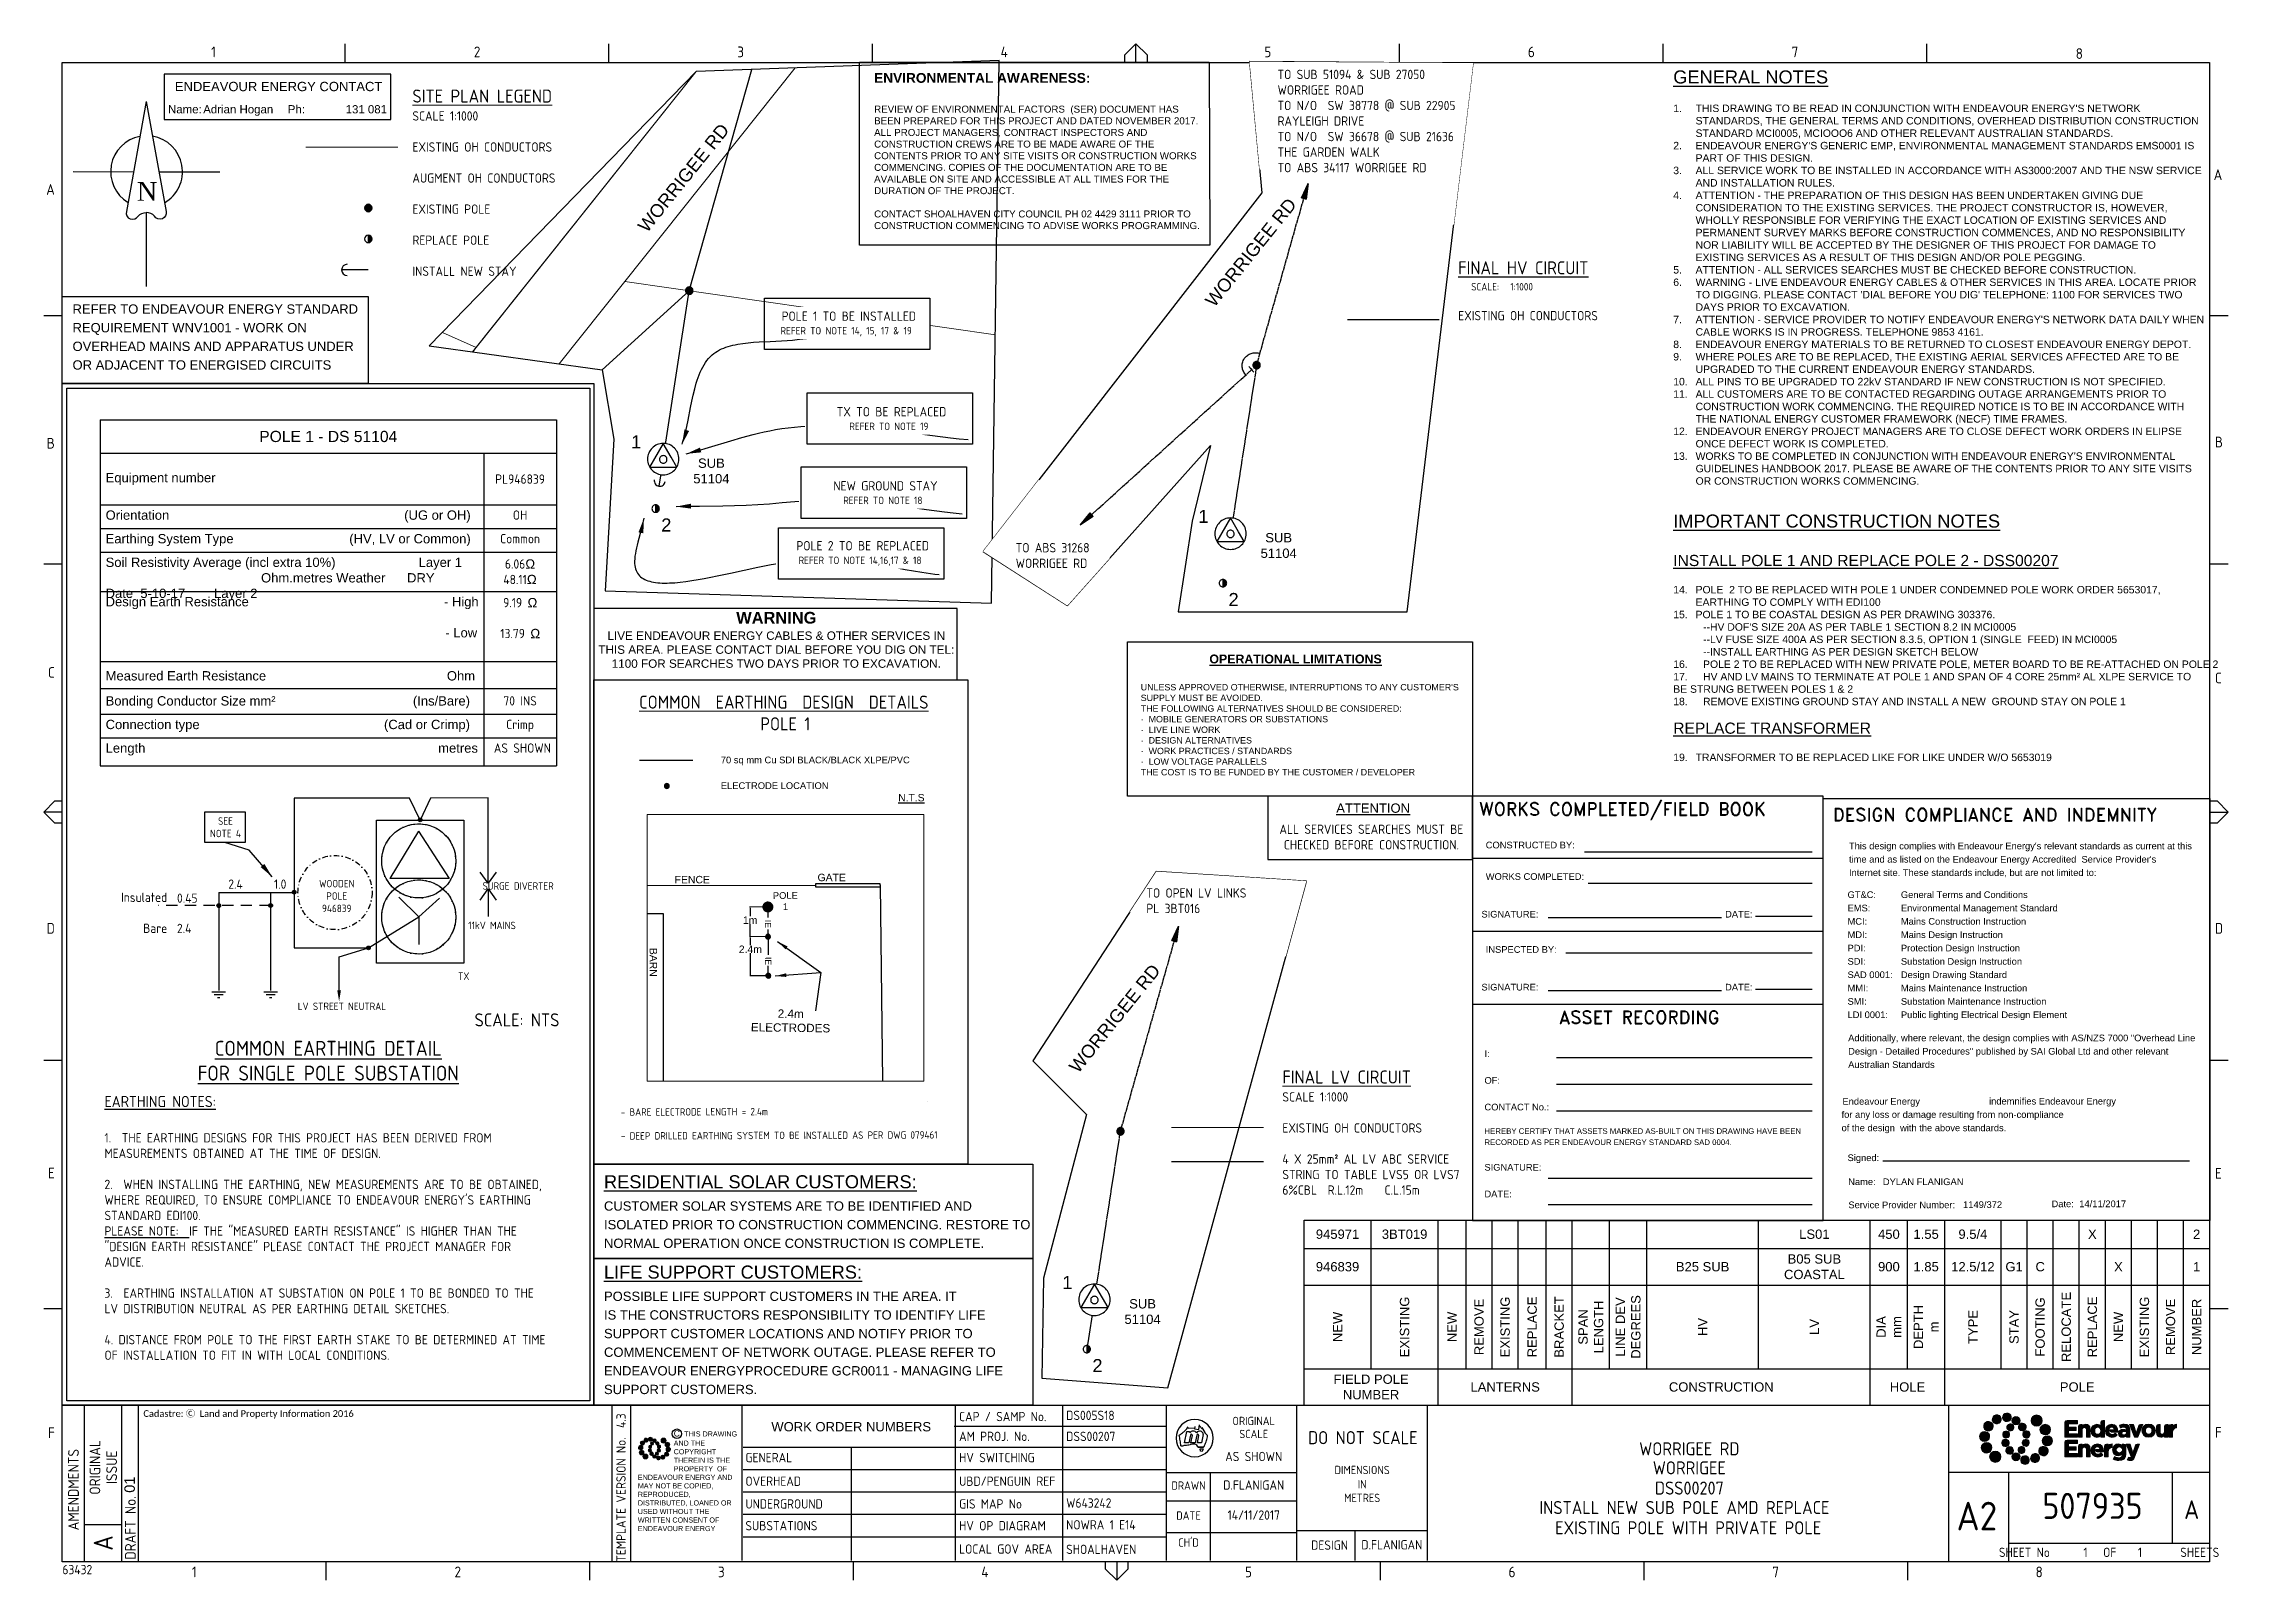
# Paper-space layout 'A2' of a CAD drawing. Header units: metres, sheet in millimetres. Extents: x -21 to 565, y 0 to 412.
# The model-space entities are those that its viewports show. They can reach past a viewport. Long polylines and large blocks are cut down to what shows.
import ezdxf
from ezdxf.enums import TextEntityAlignment as Align

# ---------------------------------------------------------------- set-up
doc = ezdxf.new("R2010")
doc.units = ezdxf.units.M
for name, pattern in [('Cable Exist OH', [1, 1, 0]), ('Cable Exist UG', [8.2, 4, -1.2, 1.8, -1.2]), ('Cable New OH', [6, 4, -2]), ('DASHDOT2', [0.5, 0.25, -0.125, 0, -0.125]), ('IECLdasha', [5, 3, -2])]:
    doc.linetypes.add(name, pattern=pattern)
doc.layers.get('0').update_dxf_attribs({"color": 6})
doc.layers.add('Cadastre Land Parcels_SP_EXT', color=9, linetype='Continuous', lineweight=5)
doc.layers.add('Cadastre Roads_SP_EXT', color=9, linetype='Continuous', lineweight=5)
for name, color, linetype in [('Equip_HV_MOD', 3, 'Continuous'), ('Equip_SP_HV_EXT', 7, 'Continuous'), ('Mains_HV_EXT', 7, 'Continuous'), ('Mains_HV_MOD', 3, 'Continuous'), ('Mains_LV_MOD', 3, 'Continuous'), ('Mains_LV_NEW_E23', 2, 'Continuous'), ('Notes', 7, 'Continuous'), ('Notes_HV_MISC', 7, 'Continuous'), ('Notes_LV_MISC', 7, 'Continuous'), ('Notes_SP_MISC', 7, 'Continuous'), ('OH_Details_SP_MISC', 7, 'Continuous'), ('Sub_SP_TR_HV_LV_EXT', 7, 'Continuous'), ('Sub_SP_TR_HV_LV_MOD', 3, 'Continuous'), ('SupportsOH_SP_NEW', 2, 'Continuous'), ('SupportsOH_SP_TR_HV_LV_SL_EXT', 7, 'Continuous'), ('SupportsOH_SP_TR_HV_LV_SL_MOD', 3, 'Continuous'), ('SupportsOH_SP_TR_HV_LV_SL_NEW', 2, 'Continuous'), ('SupportsUG_SP_EXT', 7, 'Continuous')]:
    doc.layers.add(name, color=color, linetype=linetype)
doc.layers.add('Viewports', color=6, linetype='Continuous', plot=False)
doc.styles.add('ARIAL', font='arial.ttf', dxfattribs={"height": 2})
doc.styles.add('Elec', font='romand__.ttf')
doc.styles.add('HVSW_LABEL', font='arial.ttf')
doc.styles.add('iecISOCP', font='isocp.shx')
doc.styles.add('iecNAME', font='times.ttf')
doc.styles.add('ieISOCP', font='isocp.shx')
doc.styles.add('POLE_LABEL', font='arial.ttf')
doc.styles.add('RoadName', font='arial.ttf', dxfattribs={"height": 2.5})
doc.styles.get("Standard").update_dxf_attribs({"font": 'arial.ttf'})
doc.linetypes.add('IECLCABIEE', pattern='A,6,-0.5,["IE",Standard,S=1.7,R=0,X=0.5,Y=-1],-2.8', length=9.3)
doc.linetypes.add('Trench-SL', pattern='A,4.5,-1.5,[133,ltypeshp.shx,S=0.5,R=0,X=-0.65,Y=-0.075],-1.2', length=7.2)
doc.dimstyles.new('GISCAD Dim Style', dxfattribs={"dimtxt": 2.5, "dimasz": 3, "dimexe": 1.25, "dimexo": 0.625, "dimtad": 1, "dimtoh": 1, "dimdec": 1, "dimtxsty": 'ARIAL', "dimcen": 2.5, "dimadec": 0, "dimazin": 0, "dimtfac": 1, "dimtdec": 1, "dimtmove": 0, "dimatfit": 3, "dimfxl": 1.25, "dimarcsym": 0})
doc.dimstyles.get("Standard").update_dxf_attribs({"dimtxt": 0.18, "dimasz": 0.18, "dimexe": 0.18, "dimexo": 0.0625, "dimgap": 0.09, "dimtad": 0, "dimtih": 1, "dimtoh": 1, "dimdec": 4, "dimzin": 0, "dimdsep": 46, "dimtxsty": 'Standard', "dimcen": 0.09, "dimadec": 0, "dimazin": 0, "dimtfac": 1, "dimtdec": 4, "dimtofl": 0, "dimtmove": 0, "dimatfit": 3, "dimfxl": 1, "dimtolj": 1, "dimtzin": 0, "dimarcsym": 0})

psp = doc.layouts.new('A2')

# ---------------------------------------------------------------- texts
at = {"layer": 'Notes', "style": 'iecISOCP'}
for s, p in [('2.4', (28.51593, 185.59674)), ('1.0', (40.78438, 185.59674)), ('0.45', (14.75125, 181.83412)), ('2.4', (14.73933, 173.71148))]:
    psp.add_text(s, height=2.5, dxfattribs=at).set_placement(p)
at = {"layer": 'Notes', "linetype": 'Continuous'}
for s, p in [('FENCE', (148.33214, 187.06432)), ('GATE', (186.69387, 187.64309))]:
    psp.add_text(s, height=2, dxfattribs=at).set_placement(p)
psp.add_text('BARN', height=2, rotation=270, dxfattribs=at).set_placement((141.63529, 169.74449))
at = {"layer": 'Notes', "style": 'ieISOCP'}
for s, p in [('- BARE ELECTRODE LENGTH = 2.4m', (133.88527, 124.67404)), ('- DEEP DRILLED EARTHING SYSTEM TO BE INSTALLED AS PER DWG 079461', (133.91662, 118.27314))]:
    psp.add_text(s, height=1.98, rotation=0.19645188, dxfattribs=at).set_placement(p)
at = {"layer": 'Notes'}
for s, insert, char_height, width, attachment_point, style in [("{\\H1.75x;\\LGENERAL NOTES\\l\\P}\\P\\pi-6,l6,t6,122;1.^ITHIS DRAWING TO BE READ IN CONJUNCTION WITH ENDEAVOUR ENERGY'S NETWORK STANDARDS, THE GENERAL TERMS AND CONDITIONS, OVERHEAD DISTRIBUTION CONSTRUCTION STANDARD MCI0005, MCIOOO6 AND OTHER RELEVANT AUSTRALIAN STANDARDS.\\P2.^IENDEAVOUR ENERGY'S GENERIC EMP, ENVIRONMENTAL MANAGEMENT STANDARDS EMS0001 IS PART OF THIS DESIGN.\\P3.^IALL SERVICE WORK TO BE INSTALLED IN ACCORDANCE WITH AS3000:2007 AND THE NSW SERVICE AND INSTALLATION RULES.\\P4.^IATTENTION - THE PREPARATION OF THIS DESIGN HAS BEEN UNDERTAKEN GIVING DUE CONSIDERATION TO THE EXISTING SERVICES. THE PROJECT CONSTRUCTOR IS, HOWEVER, WHOLLY RESPONSIBLE FOR VERIFYING THE EXACT LOCATION OF EXISTING SERVICES AND PERMANENT SURVEY MARKS BEFORE CONSTRUCTION COMMENCES, AND NO RESPONSIBILITY NOR LIABILITY WILL BE ACCEPTED BY THE DESIGNER OF THIS PROJECT FOR DAMAGE TO EXISTING SERVICES AS A RESULT OF THIS DESIGN AND/OR POLE PEGGING.\\P5.^IATTENTION - ALL SERVICES SEARCHES MUST BE CHECKED BEFORE CONSTRUCTION.\\P6.^IWARNING - LIVE ENDEAVOUR ENERGY CABLES & OTHER SERVICES IN THIS AREA. LOCATE PRIOR TO DIGGING. PLEASE CONTACT 'DIAL BEFORE YOU DIG' TELEPHONE: 1100 FOR SERVICES TWO DAYS PRIOR TO EXCAVATION.\\P7.^IATTENTION - SERVICE PROVIDER TO NOTIFY ENDEAVOUR ENERGY'S NETWORK DATA DAILY WHEN CABLE WORKS IS IN PROGRESS. TELEPHONE 9853 4161.\\P8.^IENDEAVOUR ENERGY MATERIALS TO BE RETURNED TO CLOSEST ENDEAVOUR ENERGY DEPOT.\\P9.^IWHERE POLES ARE TO BE REPLACED, THE EXISTING AERIAL SERVICES AFFECTED ARE TO BE UPGRADED TO THE CURRENT ENDEAVOUR ENERGY STANDARDS.\\P10.^IALL PINS TO BE UPGRADED TO 22kV STANDARD IF NEW CONSTRUCTION IS NOT SPECIFIED.\\P11.^IALL CUSTOMERS ARE TO BE CONTACTED REGARDING OUTAGE ARRANGEMENTS PRIOR TO CONSTRUCTION WORK COMMENCING. THE REQUIRED NOTICE IS TO BE IN ACCORDANCE WITH THE NATIONAL ENERGY CUSTOMER FRAMEWORK (NECF) TIME FRAMES.\\P12.^IENDEAVOUR ENERGY PROJECT MANAGERS ARE TO CLOSE DEFECT WORK ORDERS IN ELIPSE ONCE DEFECT WORK IS COMPLETED.\\P13.^IWORKS TO BE COMPLETED IN CONJUNCTION WITH ENDEAVOUR ENERGY'S ENVIRONMENTAL GUIDELINES HANDBOOK 2017. PLEASE BE AWARE OF THE CONTENTS PRIOR TO ANY SITE VISITS OR CONSTRUCTION WORKS COMMENCING.\\P\\pi0,l0,tz;\\P\\P{\\H1.75x;\\LIMPORTANT CONSTRUCTION NOTES\\P\\H0.85714x;\\PINSTALL POLE 1 AND REPLACE POLE 2 - DSS00207 \\H0.83334x;\\l\\P}\\P\\pi-6,l6,t6,122;14.^IPOLE  2 TO BE REPLACED WITH POLE 1 UNDER CONDEMNED POLE WORK ORDER 5653017, EARTHING TO COMPLY WITH EDI100\\P15.^IPOLE 1 TO BE COASTAL DESIGN AS PER DRAWING 303376.\\P\\pi0,l0,tz;^I--HV DOF'S SIZE 20A AS PER TABLE 1 SECTION 8.2 IN MCI0005\\P^I--LV FUSE SIZE 400A AS PER SECTION 8.3.5, OPTION 1 (SINGLE  FEED) IN MCI0005\\P^I--INSTALL EARTHING AS PER DESIGN SKETCH BELOW {\\H1.25x;\\P\\pi-6,l6,t6,122;}16.^IPOLE 2 TO BE REPLACED WITH NEW PRIVATE POLE, METER BOARD TO BE RE-ATTACHED ON POLE 2\\P17.^IHV AND LV MAINS TO TERMINATE AT POLE 1 AND SPAN OF 4 CORE 25mm² AL XLPE SERVICE TO BE STRUNG BETWEEN POLES 1 & 2\\P18.^IREMOVE EXISTING GROUND STAY AND INSTALL A NEW  GROUND STAY ON POLE 1\\P\\pi0,l0,tz;\\P{\\H1.5x;\\LREPLACE TRANSFORMER \\P}\\P\\pi-6,l6,t6,122;19.^ITRANSFORMER TO BE REPLACED LIKE FOR LIKE UNDER W/O 5653019", (416.39282, 405.24602), 2, 142.7962008, 1, 'ARIAL'), ('{\\fArial|b1|i0|c0|p34;\\H1.4x;ENVIRONMENTAL AWARENESS:\\P\\P}REVIEW OF ENVIRONMENTAL FACTORS  (SER) DOCUMENT HAS BEEN PREPARED FOR THIS PROJECT AND DATED NOVEMBER 2017. ALL PROJECT MANAGERS, CONTRACT INSPECTORS AND CONSTRUCTION CREWS ARE TO BE MADE AWARE OF THE CONTENTS PRIOR TO ANY SITE VISITS OR CONSTRUCTION WORKS COMMENCING. COPIES OF THE DOCUMENTATION ARE TO BE AVAILABLE ON SITE AND ACCESSIBLE AT ALL TIMES FOR THE DURATION OF THE PROJECT. \\P\\PCONTACT SHOALHAVEN CITY COUNCIL PH 02 4429 3111 PRIOR TO CONSTRUCTION COMMENCING TO ADVISE WORKS PROGRAMMING.', (201.88174, 404.54723), 1.875, 88.7727179, 1, 'RoadName'), ('{\\L\\C2;FINAL HV CIRCUIT\\P\\pi-10.5,l14,t14;\\H0.57143x;\\l\\C256;SCALE:^I1:1000\\H1.25x;\\P\\pi0,l0,tz;\\P\\H0.99993x;\\C7;EXISTING OH CONDUCTORS}', (358.66455, 354.0225), 3.5, 53.0834333, 1, 'iecISOCP'), ('PL946839', (106.84394, 295.56793), 2.5, 12.4345792, 5, 'iecISOCP'), ('OH', (106.84394, 287.15127), 2.5, 16.5416775, 2, 'iecISOCP'), ('Common', (106.84394, 280.81793), 2.5, 16.5416775, 2, 'iecISOCP'), ('6.06Ω\\P48.11Ω', (106.84394, 270.69894), 2.5, 19.5416775, 5, 'iecISOCP'), ('\\pt17.5;9.19 Ω', (106.90118, 262.40384), 2.5, 19.6561514, 5, 'iecISOCP'), ('\\pt17.5;13.79 Ω', (106.90118, 254.11173), 2.5, 19.6561514, 5, 'iecISOCP'), ('70 INS', (106.84394, 237.29048), 2.5, 16.5416775, 2, 'iecISOCP'), ('Crimp', (106.84394, 230.95715), 2.5, 16.5416775, 2, 'iecISOCP'), ('AS SHOWN', (115.11478, 224.62382), 2.5, 16.5416775, 3, 'iecISOCP'), ('{\\L\\C7;N.T.S}', (211.88247, 211.04745), 1.98, 9.7304197, 2, 'RoadName'), ('SEE \\PNOTE 4', (27.76075, 204.77226), 2, 18.8711264, 2, 'iecISOCP'), ('WOODEN \\PPOLE\\P946839', (57.6257, 187.99824), 2, 18.8711264, 2, 'iecISOCP'), ('Insulated\\P\\PBare', (12.13809, 184.57312), 2.5, 6.8723702, 3, 'iecISOCP'), ('SURGE DIVERTER', (106.30678, 187.3515), 2, 18.8711264, 2, 'iecISOCP'), ('11kV MAINS', (99.30951, 176.76027), 2, 29.3983751, 2, 'iecISOCP'), ('TX', (91.71668, 163.14085), 2, 16.9833441, 2, 'iecISOCP'), ('LV STREET NEUTRAL', (59.01648, 155.0529), 2, 29.3983751, 2, 'iecISOCP'), ('{\\H0.7x;SCALE: NTS}', (106.01269, 150.40728), 5, 49.4511714, 5, 'iecISOCP'), ('{\\H0.8x;\\LCOMMON EARTHING DETAIL\\PFOR SINGLE POLE SUBSTATION}', (55.35292, 139.45355), 5, 73.9335979, 5, 'iecISOCP'), ('{\\LEARTHING NOTES:\\P\\P\\H0.8333x;\\l1.  THE EARTHING DESIGNS FOR THIS PROJECT HAS BEEN DERIVED FROM MEASUREMENTS OBTAINED AT THE TIME OF DESIGN.\\P\\P2.  WHEN INSTALLING THE EARTHING, NEW MEASUREMENTS ARE TO BE OBTAINED, WHERE REQUIRED, TO ENSURE COMPLIANCE TO ENDEAVOUR ENERGY\'S EARTHING STANDARD EDI100.\\P\\LPLEASE NOTE:\\l  IF THE "MEASURED EARTH RESISTANCE" IS HIGHER THAN THE "DESIGN EARTH RESISTANCE" PLEASE CONTACT THE PROJECT MANAGER FOR ADVICE.\\P\\P3.  EARTHING INSTALLATION AT SUBSTATION ON POLE 1 TO BE BONDED TO THE LV DISTRIBUTION NEUTRAL AS PER EARTHING DETAIL SKETCHES.\\P\\P4. DISTANCE FROM POLE TO THE FIRST EARTH STAKE TO BE DETERMINED AT TIME OF INSTALLATION TO FIT IN WITH LOCAL CONDITIONS.}', (-4.71604, 130.01141), 3, 119.1453217, 1, 'iecISOCP')]:
    psp.add_mtext(s, dxfattribs=dict(at, insert=insert, char_height=char_height, width=width, attachment_point=attachment_point, style=style))
at = {"layer": 'Notes', "color": 7, "linetype": 'Continuous', "lineweight": 0, "ltscale": 2, "char_height": 2.5, "attachment_point": 1, "style": 'iecISOCP'}
for s, insert, width in [('{\\H1.4x;\\LSITE PLAN LEGEND\\l\\P}SCALE 1:1000\\P\\PEXISTING OH CONDUCTORS\\P\\PAUGMENT OH CONDUCTORS\\P\\PEXISTING POLE\\P\\PREPLACE POLE\\P\\PINSTALL NEW STAY', (77.95016, 400.11528), 85.6919954), ('{\\H1.4x;\\LFINAL LV CIRCUIT\\l\\P}SCALE 1:1000\\P\\PEXISTING OH CONDUCTORS\\P\\P4 X 25mm² AL LV ABC SERVICE\\PSTRING TO TABLE LVS5 OR LVS7\\P6%CBL  R.L.12m    C.L.15m ', (311.47217, 136.82929), 72.6891092)]:
    psp.add_mtext(s, dxfattribs=dict(at, insert=insert, width=width))
at = {"layer": 'Notes', "color": 0, "lineweight": -3, "insert": (-13.29118, 333.68226), "char_height": 3.5, "attachment_point": 4, "line_spacing_factor": 1.2}
psp.add_mtext('{\\H0.71429x;REFER TO ENDEAVOUR ENERGY STANDARD \\PREQUIREMENT WNV1001 - WORK ON \\POVERHEAD MAINS AND APPARATUS UNDER \\POR ADJACENT TO ENERGISED CIRCUITS}', dxfattribs=at)
at = {"layer": 'Notes'}
for s, insert, char_height, width, attachment_point in [('{\\f@Arial Unicode MS|b0|i0|c0|p34;POLE 1 - DS 51104}', (55.35292, 306.9846), 3, 119.5237093, 5), ('{\\f@Arial Unicode MS|b0|i0|c0|p34;Equipment number}', (-4.40893, 295.56793), 2.5, 99.9820318, 4), ('{\\f@Arial Unicode MS|b0|i0|c0|p34;Orientation                                                                 (UG or OH)}', (-4.40893, 287.15127), 2.5, 99.9820318, 1), ('{\\f@Arial Unicode MS|b0|i0|c0|p34;Earthing System Type                                (HV, LV or Common)}', (-4.40893, 280.81793), 2.5, 99.9820318, 1), ('{\\f@Arial Unicode MS|b0|i0|c0|p34;Soil Resistivity Average (incl extra 10%)                       Layer 1                                                Ohm.metres Weather      DRY             Date  5-10-17        Layer 2}', (-4.40893, 274.4846), 2.5, 99.9820318, 1), ('{\\f@Arial Unicode MS|b0|i0|c0|p34;Design Earth Resistance                                                      - High\\P\\P                                                                                              - Low}', (-4.40893, 263.91327), 2.5, 99.9820318, 1), ('{\\f@Arial Unicode MS|b0|i0|c0|p34;Measured Earth Resistance                                                  Ohm}', (-4.40893, 244.01186), 2.5, 99.9820318, 1), ('{\\f@Arial Unicode MS|b0|i0|c0|p34;Bonding Conductor Size mm\\f@Arial Unicode MS|b0|i0|c238|p34;²                                      \\f@Arial Unicode MS|b0|i0|c0|p34;(Ins/Bare)}', (-4.40893, 237.29048), 2.5, 99.9820318, 1), ('{\\f@Arial Unicode MS|b0|i0|c0|p34;Connection type                                                   (Cad or Crimp)}', (-4.40893, 230.95715), 2.5, 99.9820318, 1), ('{\\f@Arial Unicode MS|b0|i0|c0|p34;Length                                                                                 metres}', (-4.40893, 224.62382), 2.5, 99.9820318, 1)]:
    psp.add_mtext(s, dxfattribs=dict(at, insert=insert, char_height=char_height, width=width, attachment_point=attachment_point))
at = {"layer": 'Notes', "color": 7, "linetype": 'Continuous', "lineweight": 0, "insert": (133.78911, 237.45436), "char_height": 3.5, "attachment_point": 1, "style": 'iecISOCP'}
psp.add_mtext_dynamic_manual_height_columns('\\pi5.0286;{\\LCOMMON  EARTHING  DESIGN  DETAILS}\\P\\pi37.554;POLE 1', width=87.7089823, gutter_width=4, heights=[0], dxfattribs=at)
at = {"layer": 'Notes', "color": 7, "lineweight": -3, "insert": (139.27577, 221.08213), "char_height": 1.65, "width": 119.1180888, "attachment_point": 1, "line_spacing_factor": 1.2}
psp.add_mtext('\\pi21.45;{\\H1.0909x;70 sq mm Cu SDI BLACK/BLACK XLPE/PVC\\P\\pi0;}\\P\\pi21.45;{\\H1.0909x;ELECTRODE LOCATION}', dxfattribs=at)
at = {"layer": 'Notes', "attachment_point": 2, "style": 'RoadName'}
for s, insert, char_height, width, rotation in [('{\\C7;POLE 1}', (178.03643, 184.70801), 1.8, 7.2730174, 0.69251788), ('{\\C7;2.4m \\PELECTRODES}', (179.51834, 153.19353), 2.25, 8.8625289, 359.17076116)]:
    psp.add_mtext(s, dxfattribs=dict(at, insert=insert, char_height=char_height, width=width, rotation=rotation))
at = {"layer": 'Notes', "color": 7, "linetype": 'Continuous', "char_height": 1.65, "attachment_point": 1, "rotation": 270.56220873}
for insert in [(174.19264, 177.26561), (174.25572, 167.2967)]:
    psp.add_mtext_dynamic_manual_height_columns('IE', width=3.0846214, gutter_width=4, heights=[0], dxfattribs=dict(at, insert=insert))

msp = doc.modelspace()

# ---------------------------------------------------------------- texts
at = {"layer": 'Notes'}
msp.add_text('WORRIGEE RD', height=3.5, rotation=51.12711, dxfattribs=at).set_placement((283707.69, 6135596.47))

# ---------------------------------------------------------------- blocks, each defined once
blk = doc.blocks.new('NorthPnt 11(NP11)')
for p, q in [((-19.7, 0.02), (-3.49, 0)), ((3.32, 0), (19.7, -0.02)), ((-0.08, -10.94), (-0.08, -30.8))]:
    blk.add_line(p, q)
for points in [[(-0.08, 18.81), (-5.43, -10.68, 0.877048), (-2.29, -11.9, -0.1543), (-0.08, -10.94, 0.090511)], [(-0.08, 18.81), (5.26, -10.68, -0.877048), (2.13, -11.9, 0.1543), (-0.08, -10.94, -0.090511)]]:
    blk.add_lwpolyline(points, format="xyb")
for start, end in [(100.5988, 238.86433), (300.09942, 80.43745)]:
    blk.add_arc((0, 0), 9.64, start, end)
at = {"color": 7, "style": 'iecNAME'}
blk.add_text('N', height=5.02, dxfattribs=at).set_placement((-2.62, -7.82))
blk = doc.blocks.new('A$C30A46249')
at = {"color": 7, "lineweight": -3, "insert": (6.92, 4.97), "char_height": 1.79, "attachment_point": 7, "line_spacing_factor": 1.2}
blk.add_mtext('{\\fCalibri|b0|i0|c0|p34;\\C256;Cadastre: \\fMS Gothic|b0|i0|c128|p49;\\C250;\\c2236962;Ⓒ\\fMS Gothic|b0|i0|c0|p49; \\fCalibri|b0|i0|c0|p34;\\C256;Land and Property Information 2016}', dxfattribs=at)
blk = doc.blocks.new('EE_LOGO_SMALL')
at = {"layer": 'Notes'}
h = blk.add_hatch(color=256, dxfattribs=at)
edge = h.paths.add_edge_path()
edge.add_spline(control_points=[(-8.4, 2), (-9.2, 2), (-9.8, 1.4), (-9.8, 0.7), (-9.9, -0.1), (-9.3, -0.7), (-8.6, -0.8), (-7.8, -0.8), (-7.2, -0.2), (-7.1, 0.5), (-7.1, 1.3), (-7.7, 1.9), (-8.4, 2)], knot_values=[0, 0, 0, 0, 1, 1, 1, 2, 2, 2, 3, 3, 3, 4, 4, 4, 4], degree=3, periodic=0)
h = blk.add_hatch(color=256, dxfattribs=at)
edge = h.paths.add_edge_path()
edge.add_spline(control_points=[(-6.8, 4.5), (-7.4, 4.8), (-8.2, 4.6), (-8.6, 4), (-8.9, 3.4), (-8.7, 2.6), (-8.1, 2.2), (-7.5, 1.9), (-6.7, 2.1), (-6.3, 2.7), (-6, 3.3), (-6.2, 4.1), (-6.8, 4.5)], knot_values=[0, 0, 0, 0, 1, 1, 1, 2, 2, 2, 3, 3, 3, 4, 4, 4, 4], degree=3, periodic=0)
h = blk.add_hatch(color=256, dxfattribs=at)
edge = h.paths.add_edge_path()
edge.add_spline(control_points=[(-4.2, 5.9), (-4.6, 6.5), (-5.3, 6.6), (-5.9, 6.3), (-6.4, 5.9), (-6.6, 5.1), (-6.2, 4.6), (-5.9, 4), (-5.1, 3.8), (-4.6, 4.2), (-4, 4.6), (-3.8, 5.3), (-4.2, 5.9)], knot_values=[0, 0, 0, 0, 1, 1, 1, 2, 2, 2, 3, 3, 3, 4, 4, 4, 4], degree=3, periodic=0)
h = blk.add_hatch(color=256, dxfattribs=at)
edge = h.paths.add_edge_path()
edge.add_spline(control_points=[(-1.3, 5.9), (-1.4, 6.5), (-2, 7), (-2.6, 6.9), (-3.3, 6.9), (-3.7, 6.3), (-3.7, 5.6), (-3.6, 5), (-3, 4.5), (-2.4, 4.6), (-1.7, 4.7), (-1.3, 5.2), (-1.3, 5.9)], knot_values=[0, 0, 0, 0, 1, 1, 1, 2, 2, 2, 3, 3, 3, 4, 4, 4, 4], degree=3, periodic=0)
h = blk.add_hatch(color=256, dxfattribs=at)
edge = h.paths.add_edge_path()
edge.add_spline(control_points=[(-2.5, 2.1), (-3, 2.2), (-3.5, 1.9), (-3.6, 1.3), (-3.7, 0.8), (-3.4, 0.3), (-2.9, 0.2), (-2.4, 0.1), (-1.9, 0.4), (-1.8, 0.9), (-1.7, 1.5), (-2, 2), (-2.5, 2.1)], knot_values=[0, 0, 0, 0, 1, 1, 1, 2, 2, 2, 3, 3, 3, 4, 4, 4, 4], degree=3, periodic=0)
h = blk.add_hatch(color=256, dxfattribs=at)
edge = h.paths.add_edge_path()
edge.add_spline(control_points=[(1, 4.9), (1, 4.3), (0.5, 3.8), (-0.1, 3.8), (-0.7, 3.8), (-1.2, 4.3), (-1.2, 4.9), (-1.2, 5.5), (-0.7, 6), (-0.1, 6), (0.5, 6), (1, 5.5), (1, 4.9)], knot_values=[0, 0, 0, 0, 1, 1, 1, 2, 2, 2, 3, 3, 3, 4, 4, 4, 4], degree=3, periodic=0)
edge = h.paths.add_edge_path()
edge.add_spline(control_points=[(-1.4, 4), (-1.9, 4.1), (-2.4, 3.8), (-2.5, 3.3), (-2.6, 2.7), (-2.3, 2.2), (-1.8, 2.1), (-1.3, 2), (-0.7, 2.3), (-0.6, 2.9), (-0.5, 3.4), (-0.9, 3.9), (-1.4, 4)], knot_values=[0, 0, 0, 0, 1, 1, 1, 2, 2, 2, 3, 3, 3, 4, 4, 4, 4], degree=3, periodic=0)
h = blk.add_hatch(color=256, dxfattribs=at)
edge = h.paths.add_edge_path()
edge.add_spline(control_points=[(2.3, 2.4), (2.8, 2.8), (2.8, 3.4), (2.4, 3.9), (2, 4.3), (1.4, 4.3), (0.9, 3.9), (0.5, 3.6), (0.5, 2.9), (0.9, 2.5), (1.2, 2), (1.9, 2), (2.3, 2.4)], knot_values=[0, 0, 0, 0, 1, 1, 1, 2, 2, 2, 3, 3, 3, 4, 4, 4, 4], degree=3, periodic=0)
edge = h.paths.add_edge_path()
edge.add_spline(control_points=[(1, 4.9), (1, 4.3), (0.5, 3.8), (-0.1, 3.8), (-0.7, 3.8), (-1.2, 4.3), (-1.2, 4.9), (-1.2, 5.5), (-0.7, 6), (-0.1, 6), (0.5, 6), (1, 5.5), (1, 4.9)], knot_values=[0, 0, 0, 0, 1, 1, 1, 2, 2, 2, 3, 3, 3, 4, 4, 4, 4], degree=3, periodic=0)
h = blk.add_hatch(color=256, dxfattribs=at)
edge = h.paths.add_edge_path()
edge.add_spline(control_points=[(1, 4.9), (1, 4.3), (0.5, 3.8), (-0.1, 3.8), (-0.7, 3.8), (-1.2, 4.3), (-1.2, 4.9), (-1.2, 5.5), (-0.7, 6), (-0.1, 6), (0.5, 6), (1, 5.5), (1, 4.9)], knot_values=[0, 0, 0, 0, 1, 1, 1, 2, 2, 2, 3, 3, 3, 4, 4, 4, 4], degree=3, periodic=0)
edge = h.paths.add_edge_path(flags=16)
edge.add_spline(control_points=[(1, 4.9), (1, 4.3), (0.5, 3.8), (-0.1, 3.8), (-0.7, 3.8), (-1.2, 4.3), (-1.2, 4.9), (-1.2, 5.5), (-0.7, 6), (-0.1, 6), (0.5, 6), (1, 5.5), (1, 4.9)], knot_values=[0, 0, 0, 0, 1, 1, 1, 2, 2, 2, 3, 3, 3, 4, 4, 4, 4], degree=3, periodic=0)
h = blk.add_hatch(color=256, dxfattribs=at)
edge = h.paths.add_edge_path()
edge.add_spline(control_points=[(3, 0.2), (3.5, 0.3), (3.8, 0.9), (3.7, 1.4), (3.6, 1.9), (3, 2.3), (2.5, 2.1), (1.9, 2), (1.6, 1.4), (1.8, 0.9), (1.9, 0.4), (2.5, 0.1), (3, 0.2)], knot_values=[0, 0, 0, 0, 1, 1, 1, 2, 2, 2, 3, 3, 3, 4, 4, 4, 4], degree=3, periodic=0)
h = blk.add_hatch(color=256, dxfattribs=at)
edge = h.paths.add_edge_path()
edge.add_spline(control_points=[(7, 4.9), (7, 4), (6.3, 3.4), (5.5, 3.4), (4.6, 3.4), (4, 4), (4, 4.9), (4, 5.7), (4.6, 6.4), (5.5, 6.4), (6.3, 6.4), (7, 5.7), (7, 4.9)], knot_values=[0, 0, 0, 0, 1, 1, 1, 2, 2, 2, 3, 3, 3, 4, 4, 4, 4], degree=3, periodic=0)
h = blk.add_hatch(color=256, dxfattribs=at)
edge = h.paths.add_edge_path()
edge.add_spline(control_points=[(8.4, 1.1), (9.1, 1.5), (9.4, 2.3), (9.1, 3), (8.8, 3.7), (7.9, 4.1), (7.2, 3.8), (6.5, 3.4), (6.2, 2.6), (6.5, 1.9), (6.8, 1.2), (7.7, 0.8), (8.4, 1.1)], knot_values=[0, 0, 0, 0, 1, 1, 1, 2, 2, 2, 3, 3, 3, 4, 4, 4, 4], degree=3, periodic=0)
h = blk.add_hatch(color=256, dxfattribs=at)
edge = h.paths.add_edge_path()
edge.add_spline(control_points=[(8.3, -1.9), (9, -1.9), (9.7, -1.4), (9.7, -0.6), (9.7, 0.1), (9.2, 0.8), (8.4, 0.8), (7.7, 0.8), (7, 0.3), (7, -0.5), (6.9, -1.2), (7.5, -1.9), (8.3, -1.9)], knot_values=[0, 0, 0, 0, 1, 1, 1, 2, 2, 2, 3, 3, 3, 4, 4, 4, 4], degree=3, periodic=0)
h = blk.add_hatch(color=256, dxfattribs=at)
edge = h.paths.add_edge_path()
edge.add_spline(control_points=[(-8.5, -1.1), (-9.2, -1.4), (-9.6, -2.3), (-9.3, -3), (-8.9, -3.7), (-8.1, -4), (-7.4, -3.7), (-6.7, -3.4), (-6.3, -2.5), (-6.6, -1.8), (-7, -1.1), (-7.8, -0.8), (-8.5, -1.1)], knot_values=[0, 0, 0, 0, 1, 1, 1, 2, 2, 2, 3, 3, 3, 4, 4, 4, 4], degree=3, periodic=0)
h = blk.add_hatch(color=256, dxfattribs=at)
edge = h.paths.add_edge_path()
edge.add_spline(control_points=[(-7.1, -4.8), (-7.1, -4), (-6.5, -3.3), (-5.6, -3.3), (-4.8, -3.3), (-4.1, -4), (-4.1, -4.8), (-4.1, -5.7), (-4.8, -6.3), (-5.6, -6.3), (-6.5, -6.3), (-7.1, -5.7), (-7.1, -4.8)], knot_values=[0, 0, 0, 0, 1, 1, 1, 2, 2, 2, 3, 3, 3, 4, 4, 4, 4], degree=3, periodic=0)
h = blk.add_hatch(color=256, dxfattribs=at)
edge = h.paths.add_edge_path()
edge.add_spline(control_points=[(-3.1, -0.2), (-3.7, -0.3), (-4, -0.8), (-3.8, -1.4), (-3.7, -1.9), (-3.2, -2.2), (-2.6, -2.1), (-2.1, -1.9), (-1.8, -1.4), (-1.9, -0.9), (-2.1, -0.3), (-2.6, 0), (-3.1, -0.2)], knot_values=[0, 0, 0, 0, 1, 1, 1, 2, 2, 2, 3, 3, 3, 4, 4, 4, 4], degree=3, periodic=0)
h = blk.add_hatch(color=256, dxfattribs=at)
edge = h.paths.add_edge_path()
edge.add_spline(control_points=[(-2.5, -2.3), (-2.9, -2.7), (-3, -3.4), (-2.6, -3.8), (-2.2, -4.2), (-1.5, -4.3), (-1.1, -3.9), (-0.7, -3.5), (-0.6, -2.8), (-1, -2.4), (-1.4, -2), (-2, -1.9), (-2.5, -2.3)], knot_values=[0, 0, 0, 0, 1, 1, 1, 2, 2, 2, 3, 3, 3, 4, 4, 4, 4], degree=3, periodic=0)
h = blk.add_hatch(color=256, dxfattribs=at)
edge = h.paths.add_edge_path()
edge.add_spline(control_points=[(-1.2, -4.8), (-1.2, -4.2), (-0.7, -3.7), (-0.1, -3.7), (0.5, -3.7), (1, -4.2), (1, -4.8), (1, -5.4), (0.5, -5.9), (-0.1, -5.9), (-0.7, -5.9), (-1.2, -5.4), (-1.2, -4.8)], knot_values=[0, 0, 0, 0, 1, 1, 1, 2, 2, 2, 3, 3, 3, 4, 4, 4, 4], degree=3, periodic=0)
h = blk.add_hatch(color=256, dxfattribs=at)
edge = h.paths.add_edge_path()
edge.add_spline(control_points=[(1.2, -3.9), (1.7, -4.1), (2.2, -3.7), (2.3, -3.2), (2.5, -2.7), (2.1, -2.2), (1.6, -2.1), (1.1, -2), (0.6, -2.3), (0.5, -2.8), (0.4, -3.3), (0.7, -3.8), (1.2, -3.9)], knot_values=[0, 0, 0, 0, 1, 1, 1, 2, 2, 2, 3, 3, 3, 4, 4, 4, 4], degree=3, periodic=0)
h = blk.add_hatch(color=256, dxfattribs=at)
edge = h.paths.add_edge_path()
edge.add_spline(control_points=[(1.2, -5.8), (1.3, -6.5), (1.8, -6.9), (2.5, -6.9), (3.1, -6.8), (3.6, -6.2), (3.5, -5.6), (3.4, -5), (2.9, -4.5), (2.2, -4.6), (1.6, -4.6), (1.1, -5.2), (1.2, -5.8)], knot_values=[0, 0, 0, 0, 1, 1, 1, 2, 2, 2, 3, 3, 3, 4, 4, 4, 4], degree=3, periodic=0)
h = blk.add_hatch(color=256, dxfattribs=at)
edge = h.paths.add_edge_path()
edge.add_spline(control_points=[(2.4, -2), (2.9, -2.1), (3.4, -1.8), (3.5, -1.3), (3.6, -0.8), (3.3, -0.3), (2.8, -0.2), (2.2, -0.1), (1.7, -0.4), (1.6, -0.9), (1.5, -1.4), (1.8, -1.9), (2.4, -2)], knot_values=[0, 0, 0, 0, 1, 1, 1, 2, 2, 2, 3, 3, 3, 4, 4, 4, 4], degree=3, periodic=0)
h = blk.add_hatch(color=256, dxfattribs=at)
edge = h.paths.add_edge_path()
edge.add_spline(control_points=[(4, -5.8), (4.4, -6.4), (5.2, -6.6), (5.7, -6.2), (6.3, -5.8), (6.5, -5.1), (6.1, -4.5), (5.7, -4), (5, -3.8), (4.4, -4.2), (3.8, -4.5), (3.7, -5.3), (4, -5.8)], knot_values=[0, 0, 0, 0, 1, 1, 1, 2, 2, 2, 3, 3, 3, 4, 4, 4, 4], degree=3, periodic=0)
h = blk.add_hatch(color=256, dxfattribs=at)
edge = h.paths.add_edge_path()
edge.add_spline(control_points=[(6.7, -4.4), (7.3, -4.8), (8.1, -4.6), (8.4, -4), (8.8, -3.3), (8.6, -2.6), (8, -2.2), (7.3, -1.8), (6.6, -2.1), (6.2, -2.7), (5.8, -3.3), (6, -4.1), (6.7, -4.4)], knot_values=[0, 0, 0, 0, 1, 1, 1, 2, 2, 2, 3, 3, 3, 4, 4, 4, 4], degree=3, periodic=0)
at = {"layer": 'Notes', "lineweight": 0}
for points in [[(1.8, 2.1), (1.8, 2.1)], [(-2, -2.1), (-2, -2.1)]]:
    blk.add_lwpolyline(points, dxfattribs=at)
for points in [[(-8.4, 2), (-9.2, 2), (-9.8, 1.4), (-9.8, 0.7), (-9.9, -0.1), (-9.3, -0.7), (-8.6, -0.8), (-7.8, -0.8), (-7.2, -0.2), (-7.1, 0.5), (-7.1, 1.3), (-7.7, 1.9), (-8.4, 2)], [(-6.8, 4.5), (-7.4, 4.8), (-8.2, 4.6), (-8.6, 4), (-8.9, 3.4), (-8.7, 2.6), (-8.1, 2.2), (-7.5, 1.9), (-6.7, 2.1), (-6.3, 2.7), (-6, 3.3), (-6.2, 4.1), (-6.8, 4.5)], [(-4.2, 5.9), (-4.6, 6.5), (-5.3, 6.6), (-5.9, 6.3), (-6.4, 5.9), (-6.6, 5.1), (-6.2, 4.6), (-5.9, 4), (-5.1, 3.8), (-4.6, 4.2), (-4, 4.6), (-3.8, 5.3), (-4.2, 5.9)], [(-1.3, 5.9), (-1.4, 6.5), (-2, 7), (-2.6, 6.9), (-3.3, 6.9), (-3.7, 6.3), (-3.7, 5.6), (-3.6, 5), (-3, 4.5), (-2.4, 4.6), (-1.7, 4.7), (-1.3, 5.2), (-1.3, 5.9)], [(-2.5, 2.1), (-3, 2.2), (-3.5, 1.9), (-3.6, 1.3), (-3.7, 0.8), (-3.4, 0.3), (-2.9, 0.2), (-2.4, 0.1), (-1.9, 0.4), (-1.8, 0.9), (-1.7, 1.5), (-2, 2), (-2.5, 2.1)], [(-1.4, 4), (-1.9, 4.1), (-2.4, 3.8), (-2.5, 3.3), (-2.6, 2.7), (-2.3, 2.2), (-1.8, 2.1), (-1.3, 2), (-0.7, 2.3), (-0.6, 2.9), (-0.5, 3.4), (-0.9, 3.9), (-1.4, 4)], [(1, 4.9), (1, 4.3), (0.5, 3.8), (-0.1, 3.8), (-0.7, 3.8), (-1.2, 4.3), (-1.2, 4.9), (-1.2, 5.5), (-0.7, 6), (-0.1, 6), (0.5, 6), (1, 5.5), (1, 4.9)], [(1, 4.9), (1, 4.3), (0.5, 3.8), (-0.1, 3.8), (-0.7, 3.8), (-1.2, 4.3), (-1.2, 4.9), (-1.2, 5.5), (-0.7, 6), (-0.1, 6), (0.5, 6), (1, 5.5), (1, 4.9)], [(2.3, 2.4), (2.8, 2.8), (2.8, 3.4), (2.4, 3.9), (2, 4.3), (1.4, 4.3), (0.9, 3.9), (0.5, 3.6), (0.5, 2.9), (0.9, 2.5), (1.2, 2), (1.9, 2), (2.3, 2.4)], [(3, 0.2), (3.5, 0.3), (3.8, 0.9), (3.7, 1.4), (3.6, 1.9), (3, 2.3), (2.5, 2.1), (1.9, 2), (1.6, 1.4), (1.8, 0.9), (1.9, 0.4), (2.5, 0.1), (3, 0.2)], [(7, 4.9), (7, 4), (6.3, 3.4), (5.5, 3.4), (4.6, 3.4), (4, 4), (4, 4.9), (4, 5.7), (4.6, 6.4), (5.5, 6.4), (6.3, 6.4), (7, 5.7), (7, 4.9)], [(8.4, 1.1), (9.1, 1.5), (9.4, 2.3), (9.1, 3), (8.8, 3.7), (7.9, 4.1), (7.2, 3.8), (6.5, 3.4), (6.2, 2.6), (6.5, 1.9), (6.8, 1.2), (7.7, 0.8), (8.4, 1.1)], [(8.3, -1.9), (9, -1.9), (9.7, -1.4), (9.7, -0.6), (9.7, 0.1), (9.2, 0.8), (8.4, 0.8), (7.7, 0.8), (7, 0.3), (7, -0.5), (6.9, -1.2), (7.5, -1.9), (8.3, -1.9)], [(-8.5, -1.1), (-9.2, -1.4), (-9.6, -2.3), (-9.3, -3), (-8.9, -3.7), (-8.1, -4), (-7.4, -3.7), (-6.7, -3.4), (-6.3, -2.5), (-6.6, -1.8), (-7, -1.1), (-7.8, -0.8), (-8.5, -1.1)], [(-7.1, -4.8), (-7.1, -4), (-6.5, -3.3), (-5.6, -3.3), (-4.8, -3.3), (-4.1, -4), (-4.1, -4.8), (-4.1, -5.7), (-4.8, -6.3), (-5.6, -6.3), (-6.5, -6.3), (-7.1, -5.7), (-7.1, -4.8)], [(-3.1, -0.2), (-3.7, -0.3), (-4, -0.8), (-3.8, -1.4), (-3.7, -1.9), (-3.2, -2.2), (-2.6, -2.1), (-2.1, -1.9), (-1.8, -1.4), (-1.9, -0.9), (-2.1, -0.3), (-2.6, 0), (-3.1, -0.2)], [(-2.5, -2.3), (-2.9, -2.7), (-3, -3.4), (-2.6, -3.8), (-2.2, -4.2), (-1.5, -4.3), (-1.1, -3.9), (-0.7, -3.5), (-0.6, -2.8), (-1, -2.4), (-1.4, -2), (-2, -1.9), (-2.5, -2.3)], [(-1.2, -4.8), (-1.2, -4.2), (-0.7, -3.7), (-0.1, -3.7), (0.5, -3.7), (1, -4.2), (1, -4.8), (1, -5.4), (0.5, -5.9), (-0.1, -5.9), (-0.7, -5.9), (-1.2, -5.4), (-1.2, -4.8)], [(1.2, -3.9), (1.7, -4.1), (2.2, -3.7), (2.3, -3.2), (2.5, -2.7), (2.1, -2.2), (1.6, -2.1), (1.1, -2), (0.6, -2.3), (0.5, -2.8), (0.4, -3.3), (0.7, -3.8), (1.2, -3.9)], [(1.2, -5.8), (1.3, -6.5), (1.8, -6.9), (2.5, -6.9), (3.1, -6.8), (3.6, -6.2), (3.5, -5.6), (3.4, -5), (2.9, -4.5), (2.2, -4.6), (1.6, -4.6), (1.1, -5.2), (1.2, -5.8)], [(2.4, -2), (2.9, -2.1), (3.4, -1.8), (3.5, -1.3), (3.6, -0.8), (3.3, -0.3), (2.8, -0.2), (2.2, -0.1), (1.7, -0.4), (1.6, -0.9), (1.5, -1.4), (1.8, -1.9), (2.4, -2)], [(4, -5.8), (4.4, -6.4), (5.2, -6.6), (5.7, -6.2), (6.3, -5.8), (6.5, -5.1), (6.1, -4.5), (5.7, -4), (5, -3.8), (4.4, -4.2), (3.8, -4.5), (3.7, -5.3), (4, -5.8)], [(6.7, -4.4), (7.3, -4.8), (8.1, -4.6), (8.4, -4), (8.8, -3.3), (8.6, -2.6), (8, -2.2), (7.3, -1.8), (6.6, -2.1), (6.2, -2.7), (5.8, -3.3), (6, -4.1), (6.7, -4.4)]]:
    blk.add_open_spline(points, degree=3, knots=[0, 0, 0, 0, 1, 1, 1, 2, 2, 2, 3, 3, 3, 4, 4, 4, 4], dxfattribs=at)
blk = doc.blocks.new('EE_COPYRIGHT_A2')
at = {"layer": 'Notes'}
blk.add_circle((9.53, -0.82), 1.15, dxfattribs=at)
at = {"xscale": 0.4, "yscale": 0.4, "zscale": 0.4}
blk.add_blockref('EE_LOGO_SMALL', (4.09, -4.46), dxfattribs=at)
at = {"layer": 'Notes', "insert": (0, 0), "char_height": 1.25, "width": 24.1208, "attachment_point": 1, "style": 'ARIAL'}
blk.add_mtext('\\pt8.75;               ^I{\\H1.2x;C } THIS DRAWING\\P\\pi-8.75,l8.75,t8.75,20;       ^IAND THE ^I\\P\\pi0,t8.75;COPYRIGHT\\P\\pi-8.75,t1.25,8.75;^I^ITHEREIN IS THE PROPERTY  OF \\P\\pi0,l0,t1.25;ENDEAVOUR ENERGY AND MAY NOT BE COPIED, REPRODUCED, DISTRIBUTED, LOANED OR USED WITHOUT THE WRITTEN CONSENT OF ENDEAVOUR ENERGY', dxfattribs=at)
blk = doc.blocks.new('EE_LOGO')
h = blk.add_hatch(color=7)
edge = h.paths.add_edge_path()
edge.add_spline(control_points=[(-21.12, 5.87), (-21.48, 6.44), (-22.24, 6.61), (-22.81, 6.24), (-23.37, 5.88), (-23.54, 5.12), (-23.17, 4.55), (-22.81, 3.98), (-22.05, 3.82), (-21.48, 4.19), (-20.92, 4.55), (-20.75, 5.31), (-21.12, 5.87)], knot_values=[0, 0, 0, 0, 1, 1, 1, 2, 2, 2, 3, 3, 3, 4, 4, 4, 4], degree=3, periodic=0)
h = blk.add_hatch(color=7)
edge = h.paths.add_edge_path()
edge.add_spline(control_points=[(-18.27, 5.87), (-18.34, 6.5), (-18.91, 6.97), (-19.54, 6.9), (-20.18, 6.84), (-20.65, 6.27), (-20.58, 5.63), (-20.52, 4.99), (-19.95, 4.53), (-19.31, 4.59), (-18.67, 4.66), (-18.21, 5.23), (-18.27, 5.87)], knot_values=[0, 0, 0, 0, 1, 1, 1, 2, 2, 2, 3, 3, 3, 4, 4, 4, 4], degree=3, periodic=0)
h = blk.add_hatch(color=7)
edge = h.paths.add_edge_path()
edge.add_spline(control_points=[(-15.91, 4.86), (-15.91, 4.26), (-16.4, 3.77), (-17, 3.77), (-17.6, 3.77), (-18.08, 4.26), (-18.08, 4.86), (-18.08, 5.46), (-17.6, 5.95), (-17, 5.95), (-16.4, 5.95), (-15.91, 5.46), (-15.91, 4.86)], knot_values=[0, 0, 0, 0, 1, 1, 1, 2, 2, 2, 3, 3, 3, 4, 4, 4, 4], degree=3, periodic=0)
edge = h.paths.add_edge_path()
edge.add_spline(control_points=[(-18.29, 3.97), (-18.8, 4.08), (-19.3, 3.76), (-19.41, 3.25), (-19.52, 2.74), (-19.2, 2.23), (-18.69, 2.12), (-18.18, 2.01), (-17.67, 2.33), (-17.56, 2.84), (-17.45, 3.35), (-17.78, 3.86), (-18.29, 3.97)], knot_values=[0, 0, 0, 0, 1, 1, 1, 2, 2, 2, 3, 3, 3, 4, 4, 4, 4], degree=3, periodic=0)
h = blk.add_hatch(color=7)
edge = h.paths.add_edge_path()
edge.add_spline(control_points=[(-14.59, 2.36), (-14.16, 2.75), (-14.12, 3.41), (-14.51, 3.84), (-14.89, 4.27), (-15.55, 4.31), (-15.99, 3.93), (-16.42, 3.54), (-16.46, 2.88), (-16.07, 2.45), (-15.69, 2.01), (-15.02, 1.98), (-14.59, 2.36)], knot_values=[0, 0, 0, 0, 1, 1, 1, 2, 2, 2, 3, 3, 3, 4, 4, 4, 4], degree=3, periodic=0)
edge = h.paths.add_edge_path()
edge.add_spline(control_points=[(-15.91, 4.86), (-15.91, 4.26), (-16.4, 3.77), (-17, 3.77), (-17.6, 3.77), (-18.08, 4.26), (-18.08, 4.86), (-18.08, 5.46), (-17.6, 5.95), (-17, 5.95), (-16.4, 5.95), (-15.91, 5.46), (-15.91, 4.86)], knot_values=[0, 0, 0, 0, 1, 1, 1, 2, 2, 2, 3, 3, 3, 4, 4, 4, 4], degree=3, periodic=0)
h = blk.add_hatch(color=7)
edge = h.paths.add_edge_path()
edge.add_spline(control_points=[(-15.91, 4.86), (-15.91, 4.26), (-16.4, 3.77), (-17, 3.77), (-17.6, 3.77), (-18.08, 4.26), (-18.08, 4.86), (-18.08, 5.46), (-17.6, 5.95), (-17, 5.95), (-16.4, 5.95), (-15.91, 5.46), (-15.91, 4.86)], knot_values=[0, 0, 0, 0, 1, 1, 1, 2, 2, 2, 3, 3, 3, 4, 4, 4, 4], degree=3, periodic=0)
edge = h.paths.add_edge_path(flags=16)
edge.add_spline(control_points=[(-15.91, 4.86), (-15.91, 4.26), (-16.4, 3.77), (-17, 3.77), (-17.6, 3.77), (-18.08, 4.26), (-18.08, 4.86), (-18.08, 5.46), (-17.6, 5.95), (-17, 5.95), (-16.4, 5.95), (-15.91, 5.46), (-15.91, 4.86)], knot_values=[0, 0, 0, 0, 1, 1, 1, 2, 2, 2, 3, 3, 3, 4, 4, 4, 4], degree=3, periodic=0)
h = blk.add_hatch(color=7)
edge = h.paths.add_edge_path()
edge.add_spline(control_points=[(-9.93, 4.86), (-9.93, 4.03), (-10.61, 3.35), (-11.44, 3.35), (-12.28, 3.35), (-12.95, 4.03), (-12.95, 4.86), (-12.95, 5.69), (-12.28, 6.37), (-11.44, 6.37), (-10.61, 6.37), (-9.93, 5.69), (-9.93, 4.86)], knot_values=[0, 0, 0, 0, 1, 1, 1, 2, 2, 2, 3, 3, 3, 4, 4, 4, 4], degree=3, periodic=0)
h = blk.add_hatch(color=7)
edge = h.paths.add_edge_path()
edge.add_spline(control_points=[(-25.34, 1.94), (-26.08, 1.98), (-26.72, 1.41), (-26.77, 0.66), (-26.81, -0.09), (-26.24, -0.72), (-25.49, -0.77), (-24.74, -0.81), (-24.1, -0.24), (-24.06, 0.51), (-24.02, 1.25), (-24.59, 1.89), (-25.34, 1.94)], knot_values=[0, 0, 0, 0, 1, 1, 1, 2, 2, 2, 3, 3, 3, 4, 4, 4, 4], degree=3, periodic=0)
h = blk.add_hatch(color=7)
edge = h.paths.add_edge_path()
edge.add_spline(control_points=[(-23.73, 4.46), (-24.34, 4.81), (-25.13, 4.61), (-25.49, 3.99), (-25.85, 3.38), (-25.64, 2.59), (-25.03, 2.23), (-24.41, 1.87), (-23.63, 2.08), (-23.27, 2.69), (-22.91, 3.31), (-23.12, 4.1), (-23.73, 4.46)], knot_values=[0, 0, 0, 0, 1, 1, 1, 2, 2, 2, 3, 3, 3, 4, 4, 4, 4], degree=3, periodic=0)
h = blk.add_hatch(color=7)
edge = h.paths.add_edge_path()
edge.add_spline(control_points=[(-19.43, 2.06), (-19.94, 2.17), (-20.44, 1.84), (-20.55, 1.33), (-20.66, 0.82), (-20.34, 0.32), (-19.83, 0.21), (-19.32, 0.1), (-18.81, 0.42), (-18.71, 0.93), (-18.59, 1.44), (-18.92, 1.95), (-19.43, 2.06)], knot_values=[0, 0, 0, 0, 1, 1, 1, 2, 2, 2, 3, 3, 3, 4, 4, 4, 4], degree=3, periodic=0)
h = blk.add_hatch(color=7)
edge = h.paths.add_edge_path()
edge.add_spline(control_points=[(-13.94, 0.18), (-13.41, 0.32), (-13.09, 0.87), (-13.23, 1.4), (-13.37, 1.93), (-13.92, 2.25), (-14.45, 2.11), (-14.98, 1.97), (-15.3, 1.42), (-15.16, 0.89), (-15.02, 0.36), (-14.47, 0.04), (-13.94, 0.18)], knot_values=[0, 0, 0, 0, 1, 1, 1, 2, 2, 2, 3, 3, 3, 4, 4, 4, 4], degree=3, periodic=0)
h = blk.add_hatch(color=7)
edge = h.paths.add_edge_path()
edge.add_spline(control_points=[(-8.55, 1.13), (-7.83, 1.45), (-7.5, 2.29), (-7.82, 3.01), (-8.14, 3.73), (-8.98, 4.06), (-9.7, 3.74), (-10.42, 3.42), (-10.75, 2.58), (-10.43, 1.86), (-10.11, 1.14), (-9.27, 0.81), (-8.55, 1.13)], knot_values=[0, 0, 0, 0, 1, 1, 1, 2, 2, 2, 3, 3, 3, 4, 4, 4, 4], degree=3, periodic=0)
h = blk.add_hatch(color=7)
edge = h.paths.add_edge_path()
edge.add_spline(control_points=[(-8.66, -1.92), (-7.91, -1.96), (-7.27, -1.39), (-7.23, -0.64), (-7.19, 0.1), (-7.76, 0.74), (-8.51, 0.78), (-9.25, 0.83), (-9.89, 0.26), (-9.94, -0.49), (-9.98, -1.24), (-9.41, -1.88), (-8.66, -1.92)], knot_values=[0, 0, 0, 0, 1, 1, 1, 2, 2, 2, 3, 3, 3, 4, 4, 4, 4], degree=3, periodic=0)
h = blk.add_hatch(color=7)
edge = h.paths.add_edge_path()
edge.add_spline(control_points=[(-3.85, 0.44), (-3.85, 0.44), (-3.85, 4.25), (-3.85, 4.3), (-3.85, 4.35), (-3.85, 4.86), (-3.29, 4.86), (-2.74, 4.86), (-0.49, 4.86), (-0.49, 4.86), (-0.49, 4.86), (-0.49, 4), (-0.49, 4), (-0.49, 4), (-2.89, 4), (-2.89, 4), (-2.89, 4), (-2.89, 3.1), (-2.89, 3.1), (-2.89, 3.1), (-0.8, 3.1), (-0.8, 3.1), (-0.8, 3.1), (-0.8, 2.23), (-0.8, 2.23), (-0.8, 2.23), (-2.89, 2.23), (-2.89, 2.23), (-2.89, 2.23), (-2.89, 1.31), (-2.89, 1.31), (-2.89, 1.31), (-0.49, 1.31), (-0.49, 1.31), (-0.49, 1.31), (-0.49, 0.44), (-0.49, 0.44), (-0.49, 0.44), (-3.85, 0.44), (-3.85, 0.44)], knot_values=[0, 0, 0, 0, 1, 1, 1, 2, 2, 2, 3, 3, 3, 4, 4, 4, 5, 5, 5, 6, 6, 6, 7, 7, 7, 8, 8, 8, 9, 9, 9, 10, 10, 10, 11, 11, 11, 12, 12, 12, 13, 13, 13, 13], degree=3, periodic=0)
h = blk.add_hatch(color=7)
edge = h.paths.add_edge_path()
edge.add_spline(control_points=[(1.94, 0.44), (1.94, 0.44), (1.94, 2.33), (1.94, 2.33), (1.94, 2.78), (1.73, 3.02), (1.36, 3.02), (1, 3.02), (0.76, 2.78), (0.76, 2.33), (0.76, 2.33), (0.76, 0.44), (0.76, 0.44), (0.76, 0.44), (-0.2, 0.44), (-0.2, 0.44), (-0.2, 0.44), (-0.2, 3.21), (-0.2, 3.27), (-0.2, 3.33), (-0.2, 3.82), (0.36, 3.82), (0.76, 3.82), (0.76, 3.82), (0.76, 3.82), (0.76, 3.82), (0.76, 3.35), (0.76, 3.35), (0.98, 3.63), (1.27, 3.89), (1.75, 3.89), (2.48, 3.89), (2.9, 3.41), (2.9, 2.63), (2.9, 2.63), (2.9, 0.44), (2.9, 0.44), (2.9, 0.44), (1.94, 0.44), (1.94, 0.44)], knot_values=[0, 0, 0, 0, 1, 1, 1, 2, 2, 2, 3, 3, 3, 4, 4, 4, 5, 5, 5, 6, 6, 6, 7, 7, 7, 8, 8, 8, 9, 9, 9, 10, 10, 10, 11, 11, 11, 12, 12, 12, 13, 13, 13, 13], degree=3, periodic=0)
h = blk.add_hatch(color=7)
edge = h.paths.add_edge_path(flags=16)
edge.add_spline(control_points=[(5.8, 2.13), (5.8, 2.69), (5.43, 3.07), (4.98, 3.07), (4.53, 3.07), (4.15, 2.7), (4.15, 2.13), (4.15, 2.13), (4.15, 2.12), (4.15, 2.12), (4.15, 1.56), (4.53, 1.19), (4.98, 1.19), (5.43, 1.19), (5.8, 1.56), (5.8, 2.12), (5.8, 2.12), (5.8, 2.13), (5.8, 2.13)], knot_values=[0, 0, 0, 0, 1, 1, 1, 2, 2, 2, 3, 3, 3, 4, 4, 4, 5, 5, 5, 6, 6, 6, 6], degree=3, periodic=0)
edge = h.paths.add_edge_path()
edge.add_spline(control_points=[(5.79, 0.44), (5.79, 0.44), (5.79, 0.92), (5.79, 0.92), (5.55, 0.6), (5.23, 0.37), (4.73, 0.37), (3.94, 0.37), (3.19, 0.99), (3.19, 2.12), (3.19, 2.12), (3.19, 2.13), (3.19, 2.13), (3.19, 3.26), (3.93, 3.88), (4.73, 3.88), (5.24, 3.88), (5.56, 3.65), (5.79, 3.38), (5.79, 3.38), (5.79, 4.27), (5.79, 4.3), (5.79, 4.34), (5.79, 4.86), (6.34, 4.86), (6.73, 4.86), (6.75, 4.86), (6.75, 4.86), (6.75, 4.86), (6.75, 0.44), (6.75, 0.44), (6.75, 0.44), (5.79, 0.44), (5.79, 0.44)], knot_values=[0, 0, 0, 0, 1, 1, 1, 2, 2, 2, 3, 3, 3, 4, 4, 4, 5, 5, 5, 6, 6, 6, 7, 7, 7, 8, 8, 8, 9, 9, 9, 10, 10, 10, 11, 11, 11, 11], degree=3, periodic=0)
h = blk.add_hatch(color=7)
edge = h.paths.add_edge_path()
edge.add_spline(control_points=[(8.69, 3.89), (7.7, 3.89), (7.01, 3.09), (7.01, 2.13), (7.01, 2.13), (7.01, 2.12), (7.01, 2.12), (7.01, 1.08), (7.77, 0.37), (8.78, 0.37), (9.39, 0.37), (9.85, 0.61), (10.16, 1), (10.16, 1), (9.62, 1.48), (9.62, 1.48), (9.35, 1.24), (9.12, 1.14), (8.79, 1.14), (8.33, 1.13), (8, 1.49), (7.95, 1.86), (7.91, 2.18), (7.93, 2.29), (7.95, 2.43), (8.02, 2.85), (8.29, 3.12), (8.69, 3.12), (9.09, 3.12), (9.34, 2.83), (9.4, 2.4), (9.4, 2.4), (8.14, 2.4), (8.14, 2.4), (8.14, 2.4), (8.12, 1.8), (8.64, 1.8), (9.17, 1.8), (10.32, 1.8), (10.32, 1.8), (10.33, 1.89), (10.34, 1.95), (10.34, 2.04), (10.34, 2.04), (10.34, 2.05), (10.34, 2.05), (10.34, 3.01), (9.82, 3.89), (8.69, 3.89)], knot_values=[0, 0, 0, 0, 1, 1, 1, 2, 2, 2, 3, 3, 3, 4, 4, 4, 5, 5, 5, 6, 6, 6, 7, 7, 7, 8, 8, 8, 9, 9, 9, 10, 10, 10, 11, 11, 11, 12, 12, 12, 13, 13, 13, 14, 14, 14, 15, 15, 15, 16, 16, 16, 16], degree=3, periodic=0)
h = blk.add_hatch(color=7)
edge = h.paths.add_edge_path(flags=16)
edge.add_spline(control_points=[(12.69, 1.8), (12.53, 1.88), (12.31, 1.93), (12.08, 1.93), (11.67, 1.93), (11.42, 1.77), (11.42, 1.46), (11.42, 1.46), (11.42, 1.45), (11.42, 1.45), (11.42, 1.19), (11.63, 1.04), (11.94, 1.04), (12.39, 1.04), (12.69, 1.29), (12.69, 1.63), (12.69, 1.63), (12.69, 1.8), (12.69, 1.8)], knot_values=[0, 0, 0, 0, 1, 1, 1, 2, 2, 2, 3, 3, 3, 4, 4, 4, 5, 5, 5, 6, 6, 6, 6], degree=3, periodic=0)
edge = h.paths.add_edge_path()
edge.add_spline(control_points=[(12.67, 0.44), (12.67, 0.44), (12.67, 0.81), (12.67, 0.81), (12.44, 0.55), (12.12, 0.38), (11.65, 0.38), (11.01, 0.38), (10.49, 0.74), (10.49, 1.41), (10.49, 1.41), (10.49, 1.42), (10.49, 1.42), (10.49, 2.16), (11.05, 2.5), (11.85, 2.5), (12.19, 2.5), (12.44, 2.45), (12.68, 2.37), (12.68, 2.37), (12.68, 2.42), (12.68, 2.42), (12.68, 2.82), (12.43, 3.07), (11.95, 3.07), (11.59, 3.07), (11.33, 3), (11.02, 2.89), (11.02, 2.89), (10.78, 3.62), (10.78, 3.62), (11.15, 3.78), (11.52, 3.89), (12.09, 3.89), (13.14, 3.89), (13.6, 3.35), (13.6, 2.43), (13.6, 2.43), (13.6, 0.44), (13.6, 0.44), (13.6, 0.44), (12.67, 0.44), (12.67, 0.44)], knot_values=[0, 0, 0, 0, 1, 1, 1, 2, 2, 2, 3, 3, 3, 4, 4, 4, 5, 5, 5, 6, 6, 6, 7, 7, 7, 8, 8, 8, 9, 9, 9, 10, 10, 10, 11, 11, 11, 12, 12, 12, 13, 13, 13, 14, 14, 14, 14], degree=3, periodic=0)
h = blk.add_hatch(color=7)
edge = h.paths.add_edge_path()
edge.add_spline(control_points=[(15.71, 0.44), (15.71, 0.44), (14.84, 0.44), (14.84, 0.44), (14.84, 0.44), (13.51, 3.83), (13.51, 3.83), (13.51, 3.83), (14.53, 3.83), (14.53, 3.83), (14.53, 3.83), (15.28, 1.58), (15.28, 1.58), (15.28, 1.58), (15.86, 3.3), (15.86, 3.3), (15.86, 3.3), (16.02, 3.83), (16.4, 3.83), (16.78, 3.83), (17.04, 3.83), (17.04, 3.83), (17.04, 3.83), (15.71, 0.44), (15.71, 0.44)], knot_values=[0, 0, 0, 0, 1, 1, 1, 2, 2, 2, 3, 3, 3, 4, 4, 4, 5, 5, 5, 6, 6, 6, 7, 7, 7, 8, 8, 8, 8], degree=3, periodic=0)
h = blk.add_hatch(color=7)
edge = h.paths.add_edge_path(flags=16)
edge.add_spline(control_points=[(19.52, 2.16), (19.52, 2.66), (19.16, 3.09), (18.63, 3.09), (18.08, 3.09), (17.75, 2.67), (17.75, 2.17), (17.75, 2.17), (17.75, 2.16), (17.75, 2.16), (17.75, 1.66), (18.11, 1.22), (18.64, 1.22), (19.19, 1.22), (19.52, 1.65), (19.52, 2.15), (19.52, 2.15), (19.52, 2.16), (19.52, 2.16)], knot_values=[0, 0, 0, 0, 1, 1, 1, 2, 2, 2, 3, 3, 3, 4, 4, 4, 5, 5, 5, 6, 6, 6, 6], degree=3, periodic=0)
edge = h.paths.add_edge_path()
edge.add_spline(control_points=[(18.63, 0.4), (17.58, 0.4), (16.8, 1.17), (16.8, 2.15), (16.8, 2.15), (16.8, 2.16), (16.8, 2.16), (16.8, 3.13), (17.59, 3.92), (18.64, 3.92), (19.69, 3.92), (20.46, 3.14), (20.46, 2.17), (20.46, 2.17), (20.46, 2.16), (20.46, 2.16), (20.46, 1.19), (19.68, 0.4), (18.63, 0.4)], knot_values=[0, 0, 0, 0, 1, 1, 1, 2, 2, 2, 3, 3, 3, 4, 4, 4, 5, 5, 5, 6, 6, 6, 6], degree=3, periodic=0)
h = blk.add_hatch(color=7)
edge = h.paths.add_edge_path()
edge.add_spline(control_points=[(22.86, 0.44), (22.86, 0.44), (22.86, 0.92), (22.86, 0.92), (22.64, 0.64), (22.36, 0.38), (21.87, 0.38), (21.15, 0.38), (20.72, 0.86), (20.72, 1.63), (20.72, 1.63), (20.72, 3.22), (20.72, 3.27), (20.72, 3.32), (20.72, 3.82), (21.28, 3.82), (21.68, 3.82), (21.68, 3.82), (21.68, 3.82), (21.68, 3.82), (21.68, 1.94), (21.68, 1.94), (21.68, 1.48), (21.9, 1.25), (22.26, 1.25), (22.63, 1.25), (22.86, 1.48), (22.86, 1.94), (22.86, 1.94), (22.86, 3.2), (22.86, 3.27), (22.86, 3.34), (22.87, 3.82), (23.42, 3.82), (23.82, 3.82), (23.82, 3.82), (23.82, 3.82), (23.82, 3.82), (23.82, 0.44), (23.82, 0.44), (23.82, 0.44), (22.86, 0.44), (22.86, 0.44)], knot_values=[0, 0, 0, 0, 1, 1, 1, 2, 2, 2, 3, 3, 3, 4, 4, 4, 5, 5, 5, 6, 6, 6, 7, 7, 7, 8, 8, 8, 9, 9, 9, 10, 10, 10, 11, 11, 11, 12, 12, 12, 13, 13, 13, 14, 14, 14, 14], degree=3, periodic=0)
h = blk.add_hatch(color=7)
edge = h.paths.add_edge_path()
edge.add_spline(control_points=[(26.09, 2.88), (25.46, 2.88), (25.06, 2.5), (25.06, 1.69), (25.06, 1.69), (25.06, 0.44), (25.06, 0.44), (25.06, 0.44), (24.1, 0.44), (24.1, 0.44), (24.1, 0.44), (24.1, 3.24), (24.1, 3.27), (24.1, 3.3), (24.1, 3.83), (24.66, 3.83), (25.22, 3.83), (25.06, 3.83), (25.06, 3.83), (25.06, 3.83), (25.06, 3.14), (25.06, 3.14), (25.26, 3.61), (25.58, 3.91), (26.14, 3.89), (26.14, 3.89), (26.14, 2.88), (26.14, 2.88), (26.14, 2.88), (26.09, 2.88), (26.09, 2.88)], knot_values=[0, 0, 0, 0, 1, 1, 1, 2, 2, 2, 3, 3, 3, 4, 4, 4, 5, 5, 5, 6, 6, 6, 7, 7, 7, 8, 8, 8, 9, 9, 9, 10, 10, 10, 10], degree=3, periodic=0)
h = blk.add_hatch(color=7)
edge = h.paths.add_edge_path()
edge.add_spline(control_points=[(-25.45, -1.11), (-26.17, -1.43), (-26.5, -2.27), (-26.18, -2.99), (-25.86, -3.71), (-25.02, -4.04), (-24.3, -3.72), (-23.58, -3.4), (-23.25, -2.56), (-23.57, -1.84), (-23.88, -1.12), (-24.72, -0.79), (-25.45, -1.11)], knot_values=[0, 0, 0, 0, 1, 1, 1, 2, 2, 2, 3, 3, 3, 4, 4, 4, 4], degree=3, periodic=0)
h = blk.add_hatch(color=7)
edge = h.paths.add_edge_path()
edge.add_spline(control_points=[(-24.06, -4.84), (-24.06, -4.01), (-23.39, -3.33), (-22.55, -3.33), (-21.72, -3.33), (-21.04, -4.01), (-21.04, -4.84), (-21.04, -5.68), (-21.72, -6.35), (-22.55, -6.35), (-23.39, -6.35), (-24.06, -5.68), (-24.06, -4.84)], knot_values=[0, 0, 0, 0, 1, 1, 1, 2, 2, 2, 3, 3, 3, 4, 4, 4, 4], degree=3, periodic=0)
h = blk.add_hatch(color=7)
edge = h.paths.add_edge_path()
edge.add_spline(control_points=[(-20.06, -0.16), (-20.59, -0.3), (-20.9, -0.85), (-20.76, -1.38), (-20.63, -1.91), (-20.08, -2.23), (-19.55, -2.09), (-19.02, -1.95), (-18.7, -1.4), (-18.84, -0.87), (-18.98, -0.34), (-19.52, -0.02), (-20.06, -0.16)], knot_values=[0, 0, 0, 0, 1, 1, 1, 2, 2, 2, 3, 3, 3, 4, 4, 4, 4], degree=3, periodic=0)
h = blk.add_hatch(color=7)
edge = h.paths.add_edge_path()
edge.add_spline(control_points=[(-19.41, -2.34), (-19.84, -2.73), (-19.88, -3.39), (-19.49, -3.82), (-19.1, -4.26), (-18.44, -4.29), (-18.01, -3.91), (-17.58, -3.52), (-17.54, -2.86), (-17.93, -2.43), (-18.31, -2), (-18.97, -1.96), (-19.41, -2.34)], knot_values=[0, 0, 0, 0, 1, 1, 1, 2, 2, 2, 3, 3, 3, 4, 4, 4, 4], degree=3, periodic=0)
h = blk.add_hatch(color=7)
edge = h.paths.add_edge_path()
edge.add_spline(control_points=[(-18.08, -4.84), (-18.08, -4.24), (-17.6, -3.76), (-17, -3.76), (-16.4, -3.76), (-15.91, -4.24), (-15.91, -4.84), (-15.91, -5.44), (-16.4, -5.93), (-17, -5.93), (-17.6, -5.93), (-18.08, -5.44), (-18.08, -4.84)], knot_values=[0, 0, 0, 0, 1, 1, 1, 2, 2, 2, 3, 3, 3, 4, 4, 4, 4], degree=3, periodic=0)
h = blk.add_hatch(color=7)
edge = h.paths.add_edge_path()
edge.add_spline(control_points=[(-15.71, -3.95), (-15.2, -4.06), (-14.69, -3.74), (-14.58, -3.23), (-14.47, -2.72), (-14.8, -2.21), (-15.31, -2.1), (-15.82, -1.99), (-16.32, -2.32), (-16.43, -2.83), (-16.54, -3.34), (-16.22, -3.84), (-15.71, -3.95)], knot_values=[0, 0, 0, 0, 1, 1, 1, 2, 2, 2, 3, 3, 3, 4, 4, 4, 4], degree=3, periodic=0)
h = blk.add_hatch(color=7)
edge = h.paths.add_edge_path()
edge.add_spline(control_points=[(-15.72, -5.85), (-15.66, -6.49), (-15.09, -6.95), (-14.45, -6.89), (-13.81, -6.82), (-13.35, -6.25), (-13.41, -5.62), (-13.48, -4.98), (-14.05, -4.51), (-14.68, -4.58), (-15.33, -4.64), (-15.79, -5.21), (-15.72, -5.85)], knot_values=[0, 0, 0, 0, 1, 1, 1, 2, 2, 2, 3, 3, 3, 4, 4, 4, 4], degree=3, periodic=0)
h = blk.add_hatch(color=7)
edge = h.paths.add_edge_path()
edge.add_spline(control_points=[(-14.57, -2.04), (-14.06, -2.15), (-13.55, -1.83), (-13.44, -1.32), (-13.33, -0.81), (-13.66, -0.3), (-14.17, -0.19), (-14.68, -0.08), (-15.18, -0.4), (-15.29, -0.92), (-15.4, -1.43), (-15.08, -1.93), (-14.57, -2.04)], knot_values=[0, 0, 0, 0, 1, 1, 1, 2, 2, 2, 3, 3, 3, 4, 4, 4, 4], degree=3, periodic=0)
h = blk.add_hatch(color=7)
edge = h.paths.add_edge_path()
edge.add_spline(control_points=[(-12.88, -5.86), (-12.52, -6.43), (-11.76, -6.59), (-11.19, -6.23), (-10.62, -5.86), (-10.46, -5.1), (-10.82, -4.53), (-11.19, -3.97), (-11.95, -3.8), (-12.51, -4.17), (-13.08, -4.53), (-13.25, -5.29), (-12.88, -5.86)], knot_values=[0, 0, 0, 0, 1, 1, 1, 2, 2, 2, 3, 3, 3, 4, 4, 4, 4], degree=3, periodic=0)
h = blk.add_hatch(color=7)
edge = h.paths.add_edge_path()
edge.add_spline(control_points=[(-10.27, -4.44), (-9.65, -4.79), (-8.86, -4.59), (-8.51, -3.97), (-8.15, -3.36), (-8.36, -2.57), (-8.97, -2.22), (-9.58, -1.86), (-10.37, -2.06), (-10.73, -2.68), (-11.09, -3.29), (-10.88, -4.08), (-10.27, -4.44)], knot_values=[0, 0, 0, 0, 1, 1, 1, 2, 2, 2, 3, 3, 3, 4, 4, 4, 4], degree=3, periodic=0)
h = blk.add_hatch(color=7)
edge = h.paths.add_edge_path()
edge.add_spline(control_points=[(-3.85, -4.84), (-3.85, -4.84), (-3.85, -1.03), (-3.85, -0.98), (-3.85, -0.94), (-3.85, -0.42), (-3.29, -0.42), (-2.74, -0.42), (-0.49, -0.42), (-0.49, -0.42), (-0.49, -0.42), (-0.49, -1.29), (-0.49, -1.29), (-0.49, -1.29), (-2.89, -1.29), (-2.89, -1.29), (-2.89, -1.29), (-2.89, -2.19), (-2.89, -2.19), (-2.89, -2.19), (-0.8, -2.19), (-0.8, -2.19), (-0.8, -2.19), (-0.8, -3.05), (-0.8, -3.05), (-0.8, -3.05), (-2.89, -3.05), (-2.89, -3.05), (-2.89, -3.05), (-2.89, -3.98), (-2.89, -3.98), (-2.89, -3.98), (-0.49, -3.98), (-0.49, -3.98), (-0.49, -3.98), (-0.49, -4.84), (-0.49, -4.84), (-0.49, -4.84), (-3.85, -4.84), (-3.85, -4.84)], knot_values=[0, 0, 0, 0, 1, 1, 1, 2, 2, 2, 3, 3, 3, 4, 4, 4, 5, 5, 5, 6, 6, 6, 7, 7, 7, 8, 8, 8, 9, 9, 9, 10, 10, 10, 11, 11, 11, 12, 12, 12, 13, 13, 13, 13], degree=3, periodic=0)
h = blk.add_hatch(color=7)
edge = h.paths.add_edge_path()
edge.add_spline(control_points=[(1.94, -4.84), (1.94, -4.84), (1.94, -2.96), (1.94, -2.96), (1.94, -2.5), (1.73, -2.27), (1.36, -2.27), (1, -2.27), (0.76, -2.5), (0.76, -2.96), (0.76, -2.96), (0.76, -4.84), (0.76, -4.84), (0.76, -4.84), (-0.2, -4.84), (-0.2, -4.84), (-0.2, -4.84), (-0.2, -2.07), (-0.2, -2.01), (-0.2, -1.96), (-0.2, -1.46), (0.36, -1.46), (0.76, -1.46), (0.76, -1.46), (0.76, -1.46), (0.76, -1.46), (0.76, -1.94), (0.76, -1.94), (0.98, -1.65), (1.27, -1.4), (1.75, -1.4), (2.48, -1.4), (2.9, -1.88), (2.9, -2.65), (2.9, -2.65), (2.9, -4.84), (2.9, -4.84), (2.9, -4.84), (1.94, -4.84), (1.94, -4.84)], knot_values=[0, 0, 0, 0, 1, 1, 1, 2, 2, 2, 3, 3, 3, 4, 4, 4, 5, 5, 5, 6, 6, 6, 7, 7, 7, 8, 8, 8, 9, 9, 9, 10, 10, 10, 11, 11, 11, 12, 12, 12, 13, 13, 13, 13], degree=3, periodic=0)
h = blk.add_hatch(color=7)
edge = h.paths.add_edge_path()
edge.add_spline(control_points=[(4.87, -1.4), (3.88, -1.4), (3.19, -2.19), (3.19, -3.16), (3.19, -3.16), (3.19, -3.17), (3.19, -3.17), (3.19, -4.21), (3.94, -4.92), (4.96, -4.92), (5.57, -4.92), (6.03, -4.68), (6.34, -4.29), (6.34, -4.29), (5.79, -3.8), (5.79, -3.8), (5.53, -4.05), (5.29, -4.14), (4.97, -4.15), (4.51, -4.16), (4.18, -3.79), (4.13, -3.42), (4.09, -3.1), (4.11, -3), (4.13, -2.86), (4.2, -2.44), (4.47, -2.17), (4.87, -2.17), (5.27, -2.17), (5.52, -2.46), (5.58, -2.89), (5.58, -2.89), (4.32, -2.89), (4.32, -2.89), (4.32, -2.89), (4.29, -3.49), (4.82, -3.49), (5.35, -3.49), (6.5, -3.49), (6.5, -3.49), (6.51, -3.4), (6.51, -3.34), (6.51, -3.25), (6.51, -3.25), (6.51, -3.23), (6.51, -3.23), (6.51, -2.27), (6, -1.4), (4.87, -1.4)], knot_values=[0, 0, 0, 0, 1, 1, 1, 2, 2, 2, 3, 3, 3, 4, 4, 4, 5, 5, 5, 6, 6, 6, 7, 7, 7, 8, 8, 8, 9, 9, 9, 10, 10, 10, 11, 11, 11, 12, 12, 12, 13, 13, 13, 14, 14, 14, 15, 15, 15, 16, 16, 16, 16], degree=3, periodic=0)
h = blk.add_hatch(color=7)
edge = h.paths.add_edge_path()
edge.add_spline(control_points=[(8.77, -2.4), (8.13, -2.4), (7.74, -2.79), (7.74, -3.6), (7.74, -3.6), (7.74, -4.85), (7.74, -4.85), (7.74, -4.85), (6.78, -4.85), (6.78, -4.85), (6.78, -4.85), (6.78, -2.05), (6.78, -2.02), (6.78, -1.99), (6.77, -1.46), (7.33, -1.46), (7.74, -1.46), (7.74, -1.46), (7.74, -1.46), (7.74, -1.46), (7.74, -2.15), (7.74, -2.15), (7.93, -1.68), (8.25, -1.37), (8.82, -1.4), (8.82, -1.4), (8.82, -2.4), (8.82, -2.4), (8.82, -2.4), (8.77, -2.4), (8.77, -2.4)], knot_values=[0, 0, 0, 0, 1, 1, 1, 2, 2, 2, 3, 3, 3, 4, 4, 4, 5, 5, 5, 6, 6, 6, 7, 7, 7, 8, 8, 8, 9, 9, 9, 10, 10, 10, 10], degree=3, periodic=0)
h = blk.add_hatch(color=7)
edge = h.paths.add_edge_path(flags=16)
edge.add_spline(control_points=[(11.56, -2.97), (11.56, -2.51), (11.2, -2.19), (10.73, -2.19), (10.26, -2.19), (9.91, -2.51), (9.91, -2.97), (9.91, -2.97), (9.91, -2.99), (9.91, -2.99), (9.91, -3.45), (10.26, -3.77), (10.73, -3.77), (11.2, -3.77), (11.56, -3.45), (11.56, -2.99), (11.56, -2.99), (11.56, -2.97), (11.56, -2.97)], knot_values=[0, 0, 0, 0, 1, 1, 1, 2, 2, 2, 3, 3, 3, 4, 4, 4, 5, 5, 5, 6, 6, 6, 6], degree=3, periodic=0)
edge = h.paths.add_edge_path()
edge.add_spline(control_points=[(10.62, -5.87), (10.07, -5.87), (9.55, -5.74), (9.12, -5.51), (9.12, -5.51), (9.45, -4.79), (9.45, -4.79), (9.8, -4.99), (10.14, -5.1), (10.59, -5.1), (11.25, -5.1), (11.56, -4.79), (11.56, -4.18), (11.56, -4.18), (11.56, -4.02), (11.56, -4.02), (11.27, -4.36), (10.96, -4.57), (10.45, -4.57), (9.66, -4.57), (8.95, -3.99), (8.95, -2.99), (8.95, -2.99), (8.95, -2.97), (8.95, -2.97), (8.95, -1.96), (9.68, -1.4), (10.45, -1.4), (10.98, -1.4), (11.29, -1.62), (11.54, -1.9), (11.54, -1.9), (11.54, -1.46), (11.54, -1.46), (11.54, -1.46), (11.54, -1.46), (11.95, -1.46), (12.51, -1.46), (12.5, -2.02), (12.5, -2.02), (12.5, -2.02), (12.5, -4.08), (12.5, -4.08), (12.5, -5.36), (11.87, -5.87), (10.62, -5.87)], knot_values=[0, 0, 0, 0, 1, 1, 1, 2, 2, 2, 3, 3, 3, 4, 4, 4, 5, 5, 5, 6, 6, 6, 7, 7, 7, 8, 8, 8, 9, 9, 9, 10, 10, 10, 11, 11, 11, 12, 12, 12, 13, 13, 13, 14, 14, 14, 15, 15, 15, 15], degree=3, periodic=0)
h = blk.add_hatch(color=7)
edge = h.paths.add_edge_path()
edge.add_spline(control_points=[(14.84, -4.92), (14.58, -5.61), (14.31, -5.87), (13.73, -5.87), (13.38, -5.87), (13.13, -5.78), (12.88, -5.64), (12.88, -5.64), (13.2, -4.94), (13.2, -4.94), (13.33, -5.02), (13.49, -5.07), (13.61, -5.07), (13.78, -5.07), (13.86, -5.02), (13.95, -4.85), (13.95, -4.85), (12.62, -1.46), (12.62, -1.46), (12.62, -1.46), (13.64, -1.46), (13.64, -1.46), (13.64, -1.46), (14.41, -3.76), (14.41, -3.76), (14.41, -3.76), (14.97, -2.01), (14.97, -2.01), (14.97, -2.01), (15.14, -1.46), (15.5, -1.46), (15.86, -1.46), (16.14, -1.46), (16.14, -1.46), (16.14, -1.46), (14.84, -4.92), (14.84, -4.92)], knot_values=[0, 0, 0, 0, 1, 1, 1, 2, 2, 2, 3, 3, 3, 4, 4, 4, 5, 5, 5, 6, 6, 6, 7, 7, 7, 8, 8, 8, 9, 9, 9, 10, 10, 10, 11, 11, 11, 12, 12, 12, 12], degree=3, periodic=0)
at = {"color": 7, "lineweight": 0}
for points in [[(-15.08, 2.11), (-15.08, 2.11)], [(-18.92, -2.1), (-18.92, -2.1)]]:
    blk.add_lwpolyline(points, dxfattribs=at)
for points, knots in [([(-21.12, 5.87), (-21.48, 6.44), (-22.24, 6.61), (-22.81, 6.24), (-23.37, 5.88), (-23.54, 5.12), (-23.17, 4.55), (-22.81, 3.98), (-22.05, 3.82), (-21.48, 4.19), (-20.92, 4.55), (-20.75, 5.31), (-21.12, 5.87)], [0, 0, 0, 0, 1, 1, 1, 2, 2, 2, 3, 3, 3, 4, 4, 4, 4]), ([(-18.27, 5.87), (-18.34, 6.5), (-18.91, 6.97), (-19.54, 6.9), (-20.18, 6.84), (-20.65, 6.27), (-20.58, 5.63), (-20.52, 4.99), (-19.95, 4.53), (-19.31, 4.59), (-18.67, 4.66), (-18.21, 5.23), (-18.27, 5.87)], [0, 0, 0, 0, 1, 1, 1, 2, 2, 2, 3, 3, 3, 4, 4, 4, 4]), ([(-15.91, 4.86), (-15.91, 4.26), (-16.4, 3.77), (-17, 3.77), (-17.6, 3.77), (-18.08, 4.26), (-18.08, 4.86), (-18.08, 5.46), (-17.6, 5.95), (-17, 5.95), (-16.4, 5.95), (-15.91, 5.46), (-15.91, 4.86)], [0, 0, 0, 0, 1, 1, 1, 2, 2, 2, 3, 3, 3, 4, 4, 4, 4]), ([(-15.91, 4.86), (-15.91, 4.26), (-16.4, 3.77), (-17, 3.77), (-17.6, 3.77), (-18.08, 4.26), (-18.08, 4.86), (-18.08, 5.46), (-17.6, 5.95), (-17, 5.95), (-16.4, 5.95), (-15.91, 5.46), (-15.91, 4.86)], [0, 0, 0, 0, 1, 1, 1, 2, 2, 2, 3, 3, 3, 4, 4, 4, 4]), ([(-9.93, 4.86), (-9.93, 4.03), (-10.61, 3.35), (-11.44, 3.35), (-12.28, 3.35), (-12.95, 4.03), (-12.95, 4.86), (-12.95, 5.69), (-12.28, 6.37), (-11.44, 6.37), (-10.61, 6.37), (-9.93, 5.69), (-9.93, 4.86)], [0, 0, 0, 0, 1, 1, 1, 2, 2, 2, 3, 3, 3, 4, 4, 4, 4]), ([(-25.34, 1.94), (-26.08, 1.98), (-26.72, 1.41), (-26.77, 0.66), (-26.81, -0.09), (-26.24, -0.72), (-25.49, -0.77), (-24.74, -0.81), (-24.1, -0.24), (-24.06, 0.51), (-24.02, 1.25), (-24.59, 1.89), (-25.34, 1.94)], [0, 0, 0, 0, 1, 1, 1, 2, 2, 2, 3, 3, 3, 4, 4, 4, 4]), ([(-23.73, 4.46), (-24.34, 4.81), (-25.13, 4.61), (-25.49, 3.99), (-25.85, 3.38), (-25.64, 2.59), (-25.03, 2.23), (-24.41, 1.87), (-23.63, 2.08), (-23.27, 2.69), (-22.91, 3.31), (-23.12, 4.1), (-23.73, 4.46)], [0, 0, 0, 0, 1, 1, 1, 2, 2, 2, 3, 3, 3, 4, 4, 4, 4]), ([(-19.43, 2.06), (-19.94, 2.17), (-20.44, 1.84), (-20.55, 1.33), (-20.66, 0.82), (-20.34, 0.32), (-19.83, 0.21), (-19.32, 0.1), (-18.81, 0.42), (-18.71, 0.93), (-18.59, 1.44), (-18.92, 1.95), (-19.43, 2.06)], [0, 0, 0, 0, 1, 1, 1, 2, 2, 2, 3, 3, 3, 4, 4, 4, 4]), ([(-18.29, 3.97), (-18.8, 4.08), (-19.3, 3.76), (-19.41, 3.25), (-19.52, 2.74), (-19.2, 2.23), (-18.69, 2.12), (-18.18, 2.01), (-17.67, 2.33), (-17.56, 2.84), (-17.45, 3.35), (-17.78, 3.86), (-18.29, 3.97)], [0, 0, 0, 0, 1, 1, 1, 2, 2, 2, 3, 3, 3, 4, 4, 4, 4]), ([(-14.59, 2.36), (-14.16, 2.75), (-14.12, 3.41), (-14.51, 3.84), (-14.89, 4.27), (-15.55, 4.31), (-15.99, 3.93), (-16.42, 3.54), (-16.46, 2.88), (-16.07, 2.45), (-15.69, 2.01), (-15.02, 1.98), (-14.59, 2.36)], [0, 0, 0, 0, 1, 1, 1, 2, 2, 2, 3, 3, 3, 4, 4, 4, 4]), ([(-13.94, 0.18), (-13.41, 0.32), (-13.09, 0.87), (-13.23, 1.4), (-13.37, 1.93), (-13.92, 2.25), (-14.45, 2.11), (-14.98, 1.97), (-15.3, 1.42), (-15.16, 0.89), (-15.02, 0.36), (-14.47, 0.04), (-13.94, 0.18)], [0, 0, 0, 0, 1, 1, 1, 2, 2, 2, 3, 3, 3, 4, 4, 4, 4]), ([(-8.55, 1.13), (-7.83, 1.45), (-7.5, 2.29), (-7.82, 3.01), (-8.14, 3.73), (-8.98, 4.06), (-9.7, 3.74), (-10.42, 3.42), (-10.75, 2.58), (-10.43, 1.86), (-10.11, 1.14), (-9.27, 0.81), (-8.55, 1.13)], [0, 0, 0, 0, 1, 1, 1, 2, 2, 2, 3, 3, 3, 4, 4, 4, 4]), ([(-8.66, -1.92), (-7.91, -1.96), (-7.27, -1.39), (-7.23, -0.64), (-7.19, 0.1), (-7.76, 0.74), (-8.51, 0.78), (-9.25, 0.83), (-9.89, 0.26), (-9.94, -0.49), (-9.98, -1.24), (-9.41, -1.88), (-8.66, -1.92)], [0, 0, 0, 0, 1, 1, 1, 2, 2, 2, 3, 3, 3, 4, 4, 4, 4]), ([(-3.85, 0.44), (-3.85, 0.44), (-3.85, 4.25), (-3.85, 4.3), (-3.85, 4.35), (-3.85, 4.86), (-3.29, 4.86), (-2.74, 4.86), (-0.49, 4.86), (-0.49, 4.86), (-0.49, 4.86), (-0.49, 4), (-0.49, 4), (-0.49, 4), (-2.89, 4), (-2.89, 4), (-2.89, 4), (-2.89, 3.1), (-2.89, 3.1), (-2.89, 3.1), (-0.8, 3.1), (-0.8, 3.1), (-0.8, 3.1), (-0.8, 2.23), (-0.8, 2.23), (-0.8, 2.23), (-2.89, 2.23), (-2.89, 2.23), (-2.89, 2.23), (-2.89, 1.31), (-2.89, 1.31), (-2.89, 1.31), (-0.49, 1.31), (-0.49, 1.31), (-0.49, 1.31), (-0.49, 0.44), (-0.49, 0.44), (-0.49, 0.44), (-3.85, 0.44), (-3.85, 0.44)], [0, 0, 0, 0, 1, 1, 1, 2, 2, 2, 3, 3, 3, 4, 4, 4, 5, 5, 5, 6, 6, 6, 7, 7, 7, 8, 8, 8, 9, 9, 9, 10, 10, 10, 11, 11, 11, 12, 12, 12, 13, 13, 13, 13]), ([(1.94, 0.44), (1.94, 0.44), (1.94, 2.33), (1.94, 2.33), (1.94, 2.78), (1.73, 3.02), (1.36, 3.02), (1, 3.02), (0.76, 2.78), (0.76, 2.33), (0.76, 2.33), (0.76, 0.44), (0.76, 0.44), (0.76, 0.44), (-0.2, 0.44), (-0.2, 0.44), (-0.2, 0.44), (-0.2, 3.21), (-0.2, 3.27), (-0.2, 3.33), (-0.2, 3.82), (0.36, 3.82), (0.76, 3.82), (0.76, 3.82), (0.76, 3.82), (0.76, 3.82), (0.76, 3.35), (0.76, 3.35), (0.98, 3.63), (1.27, 3.89), (1.75, 3.89), (2.48, 3.89), (2.9, 3.41), (2.9, 2.63), (2.9, 2.63), (2.9, 0.44), (2.9, 0.44), (2.9, 0.44), (1.94, 0.44), (1.94, 0.44)], [0, 0, 0, 0, 1, 1, 1, 2, 2, 2, 3, 3, 3, 4, 4, 4, 5, 5, 5, 6, 6, 6, 7, 7, 7, 8, 8, 8, 9, 9, 9, 10, 10, 10, 11, 11, 11, 12, 12, 12, 13, 13, 13, 13]), ([(5.79, 0.44), (5.79, 0.44), (5.79, 0.92), (5.79, 0.92), (5.55, 0.6), (5.23, 0.37), (4.73, 0.37), (3.94, 0.37), (3.19, 0.99), (3.19, 2.12), (3.19, 2.12), (3.19, 2.13), (3.19, 2.13), (3.19, 3.26), (3.93, 3.88), (4.73, 3.88), (5.24, 3.88), (5.56, 3.65), (5.79, 3.38), (5.79, 3.38), (5.79, 4.27), (5.79, 4.3), (5.79, 4.34), (5.79, 4.86), (6.34, 4.86), (6.73, 4.86), (6.75, 4.86), (6.75, 4.86), (6.75, 4.86), (6.75, 0.44), (6.75, 0.44), (6.75, 0.44), (5.79, 0.44), (5.79, 0.44)], [0, 0, 0, 0, 1, 1, 1, 2, 2, 2, 3, 3, 3, 4, 4, 4, 5, 5, 5, 6, 6, 6, 7, 7, 7, 8, 8, 8, 9, 9, 9, 10, 10, 10, 11, 11, 11, 11]), ([(5.8, 2.13), (5.8, 2.69), (5.43, 3.07), (4.98, 3.07), (4.53, 3.07), (4.15, 2.7), (4.15, 2.13), (4.15, 2.13), (4.15, 2.12), (4.15, 2.12), (4.15, 1.56), (4.53, 1.19), (4.98, 1.19), (5.43, 1.19), (5.8, 1.56), (5.8, 2.12), (5.8, 2.12), (5.8, 2.13), (5.8, 2.13)], [0, 0, 0, 0, 1, 1, 1, 2, 2, 2, 3, 3, 3, 4, 4, 4, 5, 5, 5, 6, 6, 6, 6]), ([(8.69, 3.89), (7.7, 3.89), (7.01, 3.09), (7.01, 2.13), (7.01, 2.13), (7.01, 2.12), (7.01, 2.12), (7.01, 1.08), (7.77, 0.37), (8.78, 0.37), (9.39, 0.37), (9.85, 0.61), (10.16, 1), (10.16, 1), (9.62, 1.48), (9.62, 1.48), (9.35, 1.24), (9.12, 1.14), (8.79, 1.14), (8.33, 1.13), (8, 1.49), (7.95, 1.86), (7.91, 2.18), (7.93, 2.29), (7.95, 2.43), (8.02, 2.85), (8.29, 3.12), (8.69, 3.12), (9.09, 3.12), (9.34, 2.83), (9.4, 2.4), (9.4, 2.4), (8.14, 2.4), (8.14, 2.4), (8.14, 2.4), (8.12, 1.8), (8.64, 1.8), (9.17, 1.8), (10.32, 1.8), (10.32, 1.8), (10.33, 1.89), (10.34, 1.95), (10.34, 2.04), (10.34, 2.04), (10.34, 2.05), (10.34, 2.05), (10.34, 3.01), (9.82, 3.89), (8.69, 3.89)], [0, 0, 0, 0, 1, 1, 1, 2, 2, 2, 3, 3, 3, 4, 4, 4, 5, 5, 5, 6, 6, 6, 7, 7, 7, 8, 8, 8, 9, 9, 9, 10, 10, 10, 11, 11, 11, 12, 12, 12, 13, 13, 13, 14, 14, 14, 15, 15, 15, 16, 16, 16, 16]), ([(12.67, 0.44), (12.67, 0.44), (12.67, 0.81), (12.67, 0.81), (12.44, 0.55), (12.12, 0.38), (11.65, 0.38), (11.01, 0.38), (10.49, 0.74), (10.49, 1.41), (10.49, 1.41), (10.49, 1.42), (10.49, 1.42), (10.49, 2.16), (11.05, 2.5), (11.85, 2.5), (12.19, 2.5), (12.44, 2.45), (12.68, 2.37), (12.68, 2.37), (12.68, 2.42), (12.68, 2.42), (12.68, 2.82), (12.43, 3.07), (11.95, 3.07), (11.59, 3.07), (11.33, 3), (11.02, 2.89), (11.02, 2.89), (10.78, 3.62), (10.78, 3.62), (11.15, 3.78), (11.52, 3.89), (12.09, 3.89), (13.14, 3.89), (13.6, 3.35), (13.6, 2.43), (13.6, 2.43), (13.6, 0.44), (13.6, 0.44), (13.6, 0.44), (12.67, 0.44), (12.67, 0.44)], [0, 0, 0, 0, 1, 1, 1, 2, 2, 2, 3, 3, 3, 4, 4, 4, 5, 5, 5, 6, 6, 6, 7, 7, 7, 8, 8, 8, 9, 9, 9, 10, 10, 10, 11, 11, 11, 12, 12, 12, 13, 13, 13, 14, 14, 14, 14]), ([(12.69, 1.8), (12.53, 1.88), (12.31, 1.93), (12.08, 1.93), (11.67, 1.93), (11.42, 1.77), (11.42, 1.46), (11.42, 1.46), (11.42, 1.45), (11.42, 1.45), (11.42, 1.19), (11.63, 1.04), (11.94, 1.04), (12.39, 1.04), (12.69, 1.29), (12.69, 1.63), (12.69, 1.63), (12.69, 1.8), (12.69, 1.8)], [0, 0, 0, 0, 1, 1, 1, 2, 2, 2, 3, 3, 3, 4, 4, 4, 5, 5, 5, 6, 6, 6, 6]), ([(15.71, 0.44), (15.71, 0.44), (14.84, 0.44), (14.84, 0.44), (14.84, 0.44), (13.51, 3.83), (13.51, 3.83), (13.51, 3.83), (14.53, 3.83), (14.53, 3.83), (14.53, 3.83), (15.28, 1.58), (15.28, 1.58), (15.28, 1.58), (15.86, 3.3), (15.86, 3.3), (15.86, 3.3), (16.02, 3.83), (16.4, 3.83), (16.78, 3.83), (17.04, 3.83), (17.04, 3.83), (17.04, 3.83), (15.71, 0.44), (15.71, 0.44)], [0, 0, 0, 0, 1, 1, 1, 2, 2, 2, 3, 3, 3, 4, 4, 4, 5, 5, 5, 6, 6, 6, 7, 7, 7, 8, 8, 8, 8]), ([(18.63, 0.4), (17.58, 0.4), (16.8, 1.17), (16.8, 2.15), (16.8, 2.15), (16.8, 2.16), (16.8, 2.16), (16.8, 3.13), (17.59, 3.92), (18.64, 3.92), (19.69, 3.92), (20.46, 3.14), (20.46, 2.17), (20.46, 2.17), (20.46, 2.16), (20.46, 2.16), (20.46, 1.19), (19.68, 0.4), (18.63, 0.4)], [0, 0, 0, 0, 1, 1, 1, 2, 2, 2, 3, 3, 3, 4, 4, 4, 5, 5, 5, 6, 6, 6, 6]), ([(19.52, 2.16), (19.52, 2.66), (19.16, 3.09), (18.63, 3.09), (18.08, 3.09), (17.75, 2.67), (17.75, 2.17), (17.75, 2.17), (17.75, 2.16), (17.75, 2.16), (17.75, 1.66), (18.11, 1.22), (18.64, 1.22), (19.19, 1.22), (19.52, 1.65), (19.52, 2.15), (19.52, 2.15), (19.52, 2.16), (19.52, 2.16)], [0, 0, 0, 0, 1, 1, 1, 2, 2, 2, 3, 3, 3, 4, 4, 4, 5, 5, 5, 6, 6, 6, 6]), ([(22.86, 0.44), (22.86, 0.44), (22.86, 0.92), (22.86, 0.92), (22.64, 0.64), (22.36, 0.38), (21.87, 0.38), (21.15, 0.38), (20.72, 0.86), (20.72, 1.63), (20.72, 1.63), (20.72, 3.22), (20.72, 3.27), (20.72, 3.32), (20.72, 3.82), (21.28, 3.82), (21.68, 3.82), (21.68, 3.82), (21.68, 3.82), (21.68, 3.82), (21.68, 1.94), (21.68, 1.94), (21.68, 1.48), (21.9, 1.25), (22.26, 1.25), (22.63, 1.25), (22.86, 1.48), (22.86, 1.94), (22.86, 1.94), (22.86, 3.2), (22.86, 3.27), (22.86, 3.34), (22.87, 3.82), (23.42, 3.82), (23.82, 3.82), (23.82, 3.82), (23.82, 3.82), (23.82, 3.82), (23.82, 0.44), (23.82, 0.44), (23.82, 0.44), (22.86, 0.44), (22.86, 0.44)], [0, 0, 0, 0, 1, 1, 1, 2, 2, 2, 3, 3, 3, 4, 4, 4, 5, 5, 5, 6, 6, 6, 7, 7, 7, 8, 8, 8, 9, 9, 9, 10, 10, 10, 11, 11, 11, 12, 12, 12, 13, 13, 13, 14, 14, 14, 14]), ([(26.09, 2.88), (25.46, 2.88), (25.06, 2.5), (25.06, 1.69), (25.06, 1.69), (25.06, 0.44), (25.06, 0.44), (25.06, 0.44), (24.1, 0.44), (24.1, 0.44), (24.1, 0.44), (24.1, 3.24), (24.1, 3.27), (24.1, 3.3), (24.1, 3.83), (24.66, 3.83), (25.22, 3.83), (25.06, 3.83), (25.06, 3.83), (25.06, 3.83), (25.06, 3.14), (25.06, 3.14), (25.26, 3.61), (25.58, 3.91), (26.14, 3.89), (26.14, 3.89), (26.14, 2.88), (26.14, 2.88), (26.14, 2.88), (26.09, 2.88), (26.09, 2.88)], [0, 0, 0, 0, 1, 1, 1, 2, 2, 2, 3, 3, 3, 4, 4, 4, 5, 5, 5, 6, 6, 6, 7, 7, 7, 8, 8, 8, 9, 9, 9, 10, 10, 10, 10]), ([(-25.45, -1.11), (-26.17, -1.43), (-26.5, -2.27), (-26.18, -2.99), (-25.86, -3.71), (-25.02, -4.04), (-24.3, -3.72), (-23.58, -3.4), (-23.25, -2.56), (-23.57, -1.84), (-23.88, -1.12), (-24.72, -0.79), (-25.45, -1.11)], [0, 0, 0, 0, 1, 1, 1, 2, 2, 2, 3, 3, 3, 4, 4, 4, 4]), ([(-24.06, -4.84), (-24.06, -4.01), (-23.39, -3.33), (-22.55, -3.33), (-21.72, -3.33), (-21.04, -4.01), (-21.04, -4.84), (-21.04, -5.68), (-21.72, -6.35), (-22.55, -6.35), (-23.39, -6.35), (-24.06, -5.68), (-24.06, -4.84)], [0, 0, 0, 0, 1, 1, 1, 2, 2, 2, 3, 3, 3, 4, 4, 4, 4]), ([(-20.06, -0.16), (-20.59, -0.3), (-20.9, -0.85), (-20.76, -1.38), (-20.63, -1.91), (-20.08, -2.23), (-19.55, -2.09), (-19.02, -1.95), (-18.7, -1.4), (-18.84, -0.87), (-18.98, -0.34), (-19.52, -0.02), (-20.06, -0.16)], [0, 0, 0, 0, 1, 1, 1, 2, 2, 2, 3, 3, 3, 4, 4, 4, 4]), ([(-19.41, -2.34), (-19.84, -2.73), (-19.88, -3.39), (-19.49, -3.82), (-19.1, -4.26), (-18.44, -4.29), (-18.01, -3.91), (-17.58, -3.52), (-17.54, -2.86), (-17.93, -2.43), (-18.31, -2), (-18.97, -1.96), (-19.41, -2.34)], [0, 0, 0, 0, 1, 1, 1, 2, 2, 2, 3, 3, 3, 4, 4, 4, 4]), ([(-18.08, -4.84), (-18.08, -4.24), (-17.6, -3.76), (-17, -3.76), (-16.4, -3.76), (-15.91, -4.24), (-15.91, -4.84), (-15.91, -5.44), (-16.4, -5.93), (-17, -5.93), (-17.6, -5.93), (-18.08, -5.44), (-18.08, -4.84)], [0, 0, 0, 0, 1, 1, 1, 2, 2, 2, 3, 3, 3, 4, 4, 4, 4]), ([(-15.71, -3.95), (-15.2, -4.06), (-14.69, -3.74), (-14.58, -3.23), (-14.47, -2.72), (-14.8, -2.21), (-15.31, -2.1), (-15.82, -1.99), (-16.32, -2.32), (-16.43, -2.83), (-16.54, -3.34), (-16.22, -3.84), (-15.71, -3.95)], [0, 0, 0, 0, 1, 1, 1, 2, 2, 2, 3, 3, 3, 4, 4, 4, 4]), ([(-15.72, -5.85), (-15.66, -6.49), (-15.09, -6.95), (-14.45, -6.89), (-13.81, -6.82), (-13.35, -6.25), (-13.41, -5.62), (-13.48, -4.98), (-14.05, -4.51), (-14.68, -4.58), (-15.33, -4.64), (-15.79, -5.21), (-15.72, -5.85)], [0, 0, 0, 0, 1, 1, 1, 2, 2, 2, 3, 3, 3, 4, 4, 4, 4]), ([(-14.57, -2.04), (-14.06, -2.15), (-13.55, -1.83), (-13.44, -1.32), (-13.33, -0.81), (-13.66, -0.3), (-14.17, -0.19), (-14.68, -0.08), (-15.18, -0.4), (-15.29, -0.92), (-15.4, -1.43), (-15.08, -1.93), (-14.57, -2.04)], [0, 0, 0, 0, 1, 1, 1, 2, 2, 2, 3, 3, 3, 4, 4, 4, 4]), ([(-12.88, -5.86), (-12.52, -6.43), (-11.76, -6.59), (-11.19, -6.23), (-10.62, -5.86), (-10.46, -5.1), (-10.82, -4.53), (-11.19, -3.97), (-11.95, -3.8), (-12.51, -4.17), (-13.08, -4.53), (-13.25, -5.29), (-12.88, -5.86)], [0, 0, 0, 0, 1, 1, 1, 2, 2, 2, 3, 3, 3, 4, 4, 4, 4]), ([(-10.27, -4.44), (-9.65, -4.79), (-8.86, -4.59), (-8.51, -3.97), (-8.15, -3.36), (-8.36, -2.57), (-8.97, -2.22), (-9.58, -1.86), (-10.37, -2.06), (-10.73, -2.68), (-11.09, -3.29), (-10.88, -4.08), (-10.27, -4.44)], [0, 0, 0, 0, 1, 1, 1, 2, 2, 2, 3, 3, 3, 4, 4, 4, 4]), ([(-3.85, -4.84), (-3.85, -4.84), (-3.85, -1.03), (-3.85, -0.98), (-3.85, -0.94), (-3.85, -0.42), (-3.29, -0.42), (-2.74, -0.42), (-0.49, -0.42), (-0.49, -0.42), (-0.49, -0.42), (-0.49, -1.29), (-0.49, -1.29), (-0.49, -1.29), (-2.89, -1.29), (-2.89, -1.29), (-2.89, -1.29), (-2.89, -2.19), (-2.89, -2.19), (-2.89, -2.19), (-0.8, -2.19), (-0.8, -2.19), (-0.8, -2.19), (-0.8, -3.05), (-0.8, -3.05), (-0.8, -3.05), (-2.89, -3.05), (-2.89, -3.05), (-2.89, -3.05), (-2.89, -3.98), (-2.89, -3.98), (-2.89, -3.98), (-0.49, -3.98), (-0.49, -3.98), (-0.49, -3.98), (-0.49, -4.84), (-0.49, -4.84), (-0.49, -4.84), (-3.85, -4.84), (-3.85, -4.84)], [0, 0, 0, 0, 1, 1, 1, 2, 2, 2, 3, 3, 3, 4, 4, 4, 5, 5, 5, 6, 6, 6, 7, 7, 7, 8, 8, 8, 9, 9, 9, 10, 10, 10, 11, 11, 11, 12, 12, 12, 13, 13, 13, 13]), ([(1.94, -4.84), (1.94, -4.84), (1.94, -2.96), (1.94, -2.96), (1.94, -2.5), (1.73, -2.27), (1.36, -2.27), (1, -2.27), (0.76, -2.5), (0.76, -2.96), (0.76, -2.96), (0.76, -4.84), (0.76, -4.84), (0.76, -4.84), (-0.2, -4.84), (-0.2, -4.84), (-0.2, -4.84), (-0.2, -2.07), (-0.2, -2.01), (-0.2, -1.96), (-0.2, -1.46), (0.36, -1.46), (0.76, -1.46), (0.76, -1.46), (0.76, -1.46), (0.76, -1.46), (0.76, -1.94), (0.76, -1.94), (0.98, -1.65), (1.27, -1.4), (1.75, -1.4), (2.48, -1.4), (2.9, -1.88), (2.9, -2.65), (2.9, -2.65), (2.9, -4.84), (2.9, -4.84), (2.9, -4.84), (1.94, -4.84), (1.94, -4.84)], [0, 0, 0, 0, 1, 1, 1, 2, 2, 2, 3, 3, 3, 4, 4, 4, 5, 5, 5, 6, 6, 6, 7, 7, 7, 8, 8, 8, 9, 9, 9, 10, 10, 10, 11, 11, 11, 12, 12, 12, 13, 13, 13, 13]), ([(4.87, -1.4), (3.88, -1.4), (3.19, -2.19), (3.19, -3.16), (3.19, -3.16), (3.19, -3.17), (3.19, -3.17), (3.19, -4.21), (3.94, -4.92), (4.96, -4.92), (5.57, -4.92), (6.03, -4.68), (6.34, -4.29), (6.34, -4.29), (5.79, -3.8), (5.79, -3.8), (5.53, -4.05), (5.29, -4.14), (4.97, -4.15), (4.51, -4.16), (4.18, -3.79), (4.13, -3.42), (4.09, -3.1), (4.11, -3), (4.13, -2.86), (4.2, -2.44), (4.47, -2.17), (4.87, -2.17), (5.27, -2.17), (5.52, -2.46), (5.58, -2.89), (5.58, -2.89), (4.32, -2.89), (4.32, -2.89), (4.32, -2.89), (4.29, -3.49), (4.82, -3.49), (5.35, -3.49), (6.5, -3.49), (6.5, -3.49), (6.51, -3.4), (6.51, -3.34), (6.51, -3.25), (6.51, -3.25), (6.51, -3.23), (6.51, -3.23), (6.51, -2.27), (6, -1.4), (4.87, -1.4)], [0, 0, 0, 0, 1, 1, 1, 2, 2, 2, 3, 3, 3, 4, 4, 4, 5, 5, 5, 6, 6, 6, 7, 7, 7, 8, 8, 8, 9, 9, 9, 10, 10, 10, 11, 11, 11, 12, 12, 12, 13, 13, 13, 14, 14, 14, 15, 15, 15, 16, 16, 16, 16]), ([(8.77, -2.4), (8.13, -2.4), (7.74, -2.79), (7.74, -3.6), (7.74, -3.6), (7.74, -4.85), (7.74, -4.85), (7.74, -4.85), (6.78, -4.85), (6.78, -4.85), (6.78, -4.85), (6.78, -2.05), (6.78, -2.02), (6.78, -1.99), (6.77, -1.46), (7.33, -1.46), (7.74, -1.46), (7.74, -1.46), (7.74, -1.46), (7.74, -1.46), (7.74, -2.15), (7.74, -2.15), (7.93, -1.68), (8.25, -1.37), (8.82, -1.4), (8.82, -1.4), (8.82, -2.4), (8.82, -2.4), (8.82, -2.4), (8.77, -2.4), (8.77, -2.4)], [0, 0, 0, 0, 1, 1, 1, 2, 2, 2, 3, 3, 3, 4, 4, 4, 5, 5, 5, 6, 6, 6, 7, 7, 7, 8, 8, 8, 9, 9, 9, 10, 10, 10, 10]), ([(10.62, -5.87), (10.07, -5.87), (9.55, -5.74), (9.12, -5.51), (9.12, -5.51), (9.45, -4.79), (9.45, -4.79), (9.8, -4.99), (10.14, -5.1), (10.59, -5.1), (11.25, -5.1), (11.56, -4.79), (11.56, -4.18), (11.56, -4.18), (11.56, -4.02), (11.56, -4.02), (11.27, -4.36), (10.96, -4.57), (10.45, -4.57), (9.66, -4.57), (8.95, -3.99), (8.95, -2.99), (8.95, -2.99), (8.95, -2.97), (8.95, -2.97), (8.95, -1.96), (9.68, -1.4), (10.45, -1.4), (10.98, -1.4), (11.29, -1.62), (11.54, -1.9), (11.54, -1.9), (11.54, -1.46), (11.54, -1.46), (11.54, -1.46), (11.54, -1.46), (11.95, -1.46), (12.51, -1.46), (12.5, -2.02), (12.5, -2.02), (12.5, -2.02), (12.5, -4.08), (12.5, -4.08), (12.5, -5.36), (11.87, -5.87), (10.62, -5.87)], [0, 0, 0, 0, 1, 1, 1, 2, 2, 2, 3, 3, 3, 4, 4, 4, 5, 5, 5, 6, 6, 6, 7, 7, 7, 8, 8, 8, 9, 9, 9, 10, 10, 10, 11, 11, 11, 12, 12, 12, 13, 13, 13, 14, 14, 14, 15, 15, 15, 15]), ([(11.56, -2.97), (11.56, -2.51), (11.2, -2.19), (10.73, -2.19), (10.26, -2.19), (9.91, -2.51), (9.91, -2.97), (9.91, -2.97), (9.91, -2.99), (9.91, -2.99), (9.91, -3.45), (10.26, -3.77), (10.73, -3.77), (11.2, -3.77), (11.56, -3.45), (11.56, -2.99), (11.56, -2.99), (11.56, -2.97), (11.56, -2.97)], [0, 0, 0, 0, 1, 1, 1, 2, 2, 2, 3, 3, 3, 4, 4, 4, 5, 5, 5, 6, 6, 6, 6]), ([(14.84, -4.92), (14.58, -5.61), (14.31, -5.87), (13.73, -5.87), (13.38, -5.87), (13.13, -5.78), (12.88, -5.64), (12.88, -5.64), (13.2, -4.94), (13.2, -4.94), (13.33, -5.02), (13.49, -5.07), (13.61, -5.07), (13.78, -5.07), (13.86, -5.02), (13.95, -4.85), (13.95, -4.85), (12.62, -1.46), (12.62, -1.46), (12.62, -1.46), (13.64, -1.46), (13.64, -1.46), (13.64, -1.46), (14.41, -3.76), (14.41, -3.76), (14.41, -3.76), (14.97, -2.01), (14.97, -2.01), (14.97, -2.01), (15.14, -1.46), (15.5, -1.46), (15.86, -1.46), (16.14, -1.46), (16.14, -1.46), (16.14, -1.46), (14.84, -4.92), (14.84, -4.92)], [0, 0, 0, 0, 1, 1, 1, 2, 2, 2, 3, 3, 3, 4, 4, 4, 5, 5, 5, 6, 6, 6, 7, 7, 7, 8, 8, 8, 9, 9, 9, 10, 10, 10, 11, 11, 11, 12, 12, 12, 12])]:
    blk.add_open_spline(points, degree=3, knots=knots, dxfattribs=at)
blk = doc.blocks.new('A2_FRAME_TITLE')
at = {"layer": 'Notes', "color": 7}
for p, q in [((80.93, 407.42), (80.93, 412.42)), ((151.68, 407.42), (151.68, 412.42)), ((222.43, 407.42), (222.43, 412.42)), ((290.18, 409.42), (293.18, 412.42)), ((293.18, 412.42), (296.18, 409.42)), ((293.18, 407.42), (293.18, 412.42)), ((363.93, 407.42), (363.93, 412.42)), ((434.68, 407.42), (434.68, 412.42)), ((505.43, 407.42), (505.43, 412.42)), ((290.18, 407.42), (290.18, 409.42)), ((296.18, 409.42), (296.18, 407.42)), ((-0.03, 339.5), (4.97, 339.5)), ((581.39, 339.5), (586.39, 339.5)), ((-0.03, 272.85), (4.97, 272.85)), ((581.39, 272.85), (586.39, 272.85)), ((-0.03, 206.21), (2.97, 209.21)), ((2.97, 203.21), (-0.03, 206.21)), ((4.97, 206.21), (-0.03, 206.21)), ((2.97, 209.21), (4.97, 209.21)), ((581.39, 209.21), (583.39, 209.21)), ((581.39, 206.21), (586.39, 206.21)), ((583.39, 209.21), (586.39, 206.21)), ((586.39, 206.21), (583.39, 203.21)), ((4.97, 203.21), (2.97, 203.21)), ((583.39, 203.21), (581.39, 203.21)), ((-0.03, 139.56), (4.97, 139.56)), ((581.39, 139.56), (586.39, 139.56)), ((-0.03, 72.91), (4.97, 72.91)), ((581.39, 72.91), (586.39, 72.91)), ((4.97, 5), (4.97, 47)), ((10.97, 5), (10.97, 47)), ((20.97, 5), (20.97, 47)), ((25.42, 5.13), (25.42, 47.13)), ((273.43, 47), (273.43, 5.35)), ((244.39, 41.35), (301.39, 41.35)), ((309, 41.31), (308.88, 40.62)), ((310.02, 40.5), (310.21, 41.75)), ((310.21, 41.4), (310.4, 41.36)), ((187.7, 35.71), (244.7, 35.71)), ((216.74, 35.71), (216.74, 5.35)), ((244.39, 35.71), (301.39, 35.71)), ((306.23, 36.89), (306.84, 39.96)), ((307.37, 36.89), (306.23, 36.89)), ((306.84, 39.96), (307.58, 39.96)), ((307.23, 40.84), (309, 40.96)), ((307.78, 38.96), (307.37, 36.89)), ((307.58, 39.96), (307.64, 39.57)), ((307.94, 36.89), (308.33, 38.85)), ((309.08, 36.89), (307.94, 36.89)), ((308.88, 40.62), (310.02, 40.5)), ((309.49, 38.96), (309.08, 36.89)), ((309.65, 36.89), (310.04, 38.85)), ((310.79, 36.89), (309.65, 36.89)), ((311.29, 35.69), (309.88, 35.77)), ((309.88, 35.77), (311.29, 35.69)), ((311.29, 35.69), (309.88, 35.77)), ((310.52, 34.69), (310.44, 35.26)), ((310.44, 35.26), (311.17, 35.26)), ((311.24, 39.14), (310.79, 36.89)), ((310.85, 40.98), (311.68, 39.69)), ((311.17, 35.26), (310.96, 34.53)), ((187.7, 29.71), (244.7, 29.71)), ((244.39, 29.71), (301.39, 29.71)), ((310.96, 34.53), (310.52, 34.69)), ((187.7, 23.71), (244.7, 23.71)), ((244.39, 23.71), (301.39, 23.71)), ((313.17, 5.35), (313.17, 28.92)), ((187.7, 17.71), (244.7, 17.71)), ((244.39, 17.71), (301.39, 17.71)), ((301.39, 21.35), (336.39, 21.35)), ((10.97, 15), (20.97, 15)), ((301.39, 12.85), (336.39, 12.85)), ((352, 5.35), (352, 13.35)), ((187.7, 11.71), (244.7, 11.71)), ((244.39, 11.71), (301.39, 11.71)), ((75.75, 5), (75.75, 0)), ((146.5, 5), (146.5, 0)), ((217.25, 5), (217.25, 0)), ((285, 3), (285, 5)), ((288, 0), (285, 3)), ((288, 5), (288, 0)), ((291, 3), (288, 0)), ((291, 5), (291, 3)), ((358.75, 5), (358.75, 0)), ((429.5, 5), (429.5, 0)), ((500.25, 5), (500.25, 0))]:
    blk.add_line(p, q, dxfattribs=at)
at = {"layer": 'Notes', "color": 3}
for p, q in [((4.97, 5), (4.97, 407.42)), ((4.97, 407.42), (165.29, 407.42)), ((165.29, 407.42), (581.39, 407.42)), ((581.39, 407.42), (581.39, 5)), ((4.97, 47), (129.55, 47)), ((129.55, 47), (187.34, 47)), ((152.45, 47), (152.45, 5)), ((157.45, 47), (157.45, 5)), ((244.7, 5.35), (244.7, 47)), ((301.39, 5.35), (301.39, 47)), ((336.39, 5.35), (336.39, 47)), ((371.39, 5.35), (371.39, 47)), ((511.39, 5), (511.39, 47)), ((511.39, 29), (581.39, 29)), ((527.39, 29), (527.39, 5)), ((571.39, 10), (571.39, 29)), ((336.39, 13.35), (371.39, 13.35)), ((527.39, 10), (581.39, 10)), ((142.23, 5), (4.97, 5)), ((581.39, 5), (142.23, 5))]:
    blk.add_line(p, q, dxfattribs=at)
at = {"layer": 'Notes', "color": 3, "linetype": 'Continuous'}
for q in [(581.39, 47), (187.34, 5.35)]:
    blk.add_line((187.34, 47), q, dxfattribs=at)
at = {"layer": 'Notes', "color": 7, "linetype": 'Continuous'}
blk.add_line((301.39, 28.92), (336.39, 28.92), dxfattribs=at)
at = {"layer": 'Notes', "color": 7}
for centre, radius, start, end in [((308.93, 38.16), 5, 0, 180), ((301.88, 44.96), 6.54, 319.30467, 324.87822), ((335.37, 55.86), 28.87, 210.14832, 211.86006), ((308.93, 38.16), 5, 180, 0), ((299.08, 47.89), 10.59, 302.58406, 308.15761), ((283.95, 34.41), 21.32, 10.30532, 12.33056), ((283.95, 34.41), 21.32, 8.27952, 10.30476), ((285.25, 34.6), 20.01, 6.25393, 8.27917), ((285.25, 34.6), 20.01, 4.22906, 6.2543), ((305.39, 38.22), 2.15, 265.17341, 270.05038), ((305.39, 38.3), 2.24, 270.04379, 274.73222), ((305.31, 39.22), 3.15, 274.73578, 283.08123), ((299.08, 47.89), 10.59, 308.157, 313.73055), ((307.14, 31.34), 4.93, 97.74193, 103.08139), ((301.88, 44.96), 6.54, 313.73091, 319.30446), ((303.42, 58.67), 22.65, 277.74178, 280.88254), ((308.54, 39.01), 1.06, 31.78835, 148.21165), ((308.57, 31.88), 4.63, 85.46129, 100.88239), ((308.05, 38.91), 0.28, 348.69105, 168.69105), ((308.87, 35.58), 0.924, 46.58754, 85.46121), ((310.28, 39.1), 0.961, 2.59815, 150.80981), ((309.76, 38.91), 0.28, 348.69107, 168.69107), ((308.02, 34.68), 2.16, 30.18853, 46.58787), ((310.79, 36.25), 0.75, 311.60829, 321.07916), ((310.85, 36.2), 0.675, 321.08379, 331.59821), ((304.68, 39.54), 7.69, 331.5942, 341.88974), ((233.68, -11.42), 93.25, 33.10964, 33.23409), ((315.21, 41.76), 4.09, 213.11509, 222.41459), ((299.36, 41.28), 13.29, 341.89012, 347.84341), ((312.55, 39.33), 0.484, 222.41995, 236.44219), ((312.74, 39.6), 0.815, 236.43588, 244.74219), ((310.62, 38.85), 1.76, 347.84337, 354.14088), ((310.78, 38.84), 1.61, 354.14364, 1.03424)]:
    blk.add_arc(centre, radius, start, end, dxfattribs=at)
blk.add_blockref('EE_LOGO', (546.39, 38))
at = {"xscale": 1.1, "yscale": 1.1, "zscale": 1.1}
blk.add_blockref('EE_COPYRIGHT_A2', (159.46, 40.25), dxfattribs=at)
blk.add_attdef('DRAFT_NUM', (24.44, 23.49), '', height=2.8, rotation=90)
at = {"layer": 'Notes', "color": 7, "style": 'iecISOCP'}
for s, p in [('1', (45.56, 407.92)), ('2', (116.31, 407.92)), ('3', (187.06, 407.92)), ('4', (257.81, 407.92)), ('5', (328.56, 407.92)), ('6', (399.31, 407.92)), ('7', (470.06, 407.92)), ('8', (546.4, 407.47))]:
    blk.add_text(s, height=2.88, dxfattribs=at).set_placement(p, align=Align.BOTTOM_CENTER)
for s, p in [('A', (582.45, 377.26)), ('B', (582.77, 305.5)), ('C', (582.77, 242.18)), ('D', (582.77, 174.97)), ('E', (582.77, 109.24)), ('F', (582.77, 39.66))]:
    blk.add_text(s, height=2.88, dxfattribs=at).set_placement(p, align=Align.MIDDLE_LEFT)
for s, p in [('A', (2.97, 373.29)), ('B', (2.97, 305.18)), ('C', (2.97, 243.66)), ('D', (2.97, 174.99)), ('E', (2.97, 109.29)), ('F', (2.97, 39.6))]:
    blk.add_text(s, height=2.88, dxfattribs=at).set_placement(p, align=Align.MIDDLE_RIGHT)
at = {"layer": 'Notes', "style": 'ARIAL'}
blk.add_text('WORK ORDER NUMBERS', height=2.5, dxfattribs=at).set_placement((216.74, 39.97), align=Align.CENTER)
at = {"layer": 'Notes', "color": 7, "style": 'iecISOCP'}
for s, p in [('CAP / SAMP No.', (245.7, 42.7)), ('AM PROJ. No.', (245.7, 37.39)), ('GENERAL', (188.34, 31.69)), ('HV SWITCHING', (245.7, 31.69)), ('OVERHEAD', (188.34, 25.35)), ('UBD/PENGUIN REF', (245.7, 25.35)), ('UNDERGROUND', (188.34, 19.25)), ('GIS MAP No', (245.7, 19.25)), ('SUBSTATIONS', (188.34, 13.4)), ('HV OP DIAGRAM', (245.7, 13.4)), ('LOCAL GOV AREA', (245.7, 7.14))]:
    blk.add_text(s, height=2.5, dxfattribs=at).set_placement(p)
for s, height, p in [('ORIGINAL', 2.24, (324.78, 41.65)), ('SCALE', 2.24, (324.78, 38.15)), ('DIMENSIONS', 2.24, (353.89, 28.49)), ('DRAWN', 2.24, (307.28, 24.31)), ('IN', 2.24, (353.89, 24.66)), ('DATE', 2.24, (307.28, 16.26)), ('METRES', 2.24, (353.89, 21)), ("CH'D", 2.24, (307.28, 9.02)), ('DESIGN', 2.5, (345.14, 8.19))]:
    blk.add_text(s, height=height, dxfattribs=at).set_placement(p, align=Align.CENTER)
for s, height, p in [('ORIGINAL', 2.88, (13.72, 30.3)), ('AMENDMENTS', 2.88, (7.97, 24.33)), ('ISSUE', 2.88, (18.22, 30.3)), ('A', 5.12, (15.97, 10))]:
    blk.add_text(s, height=height, rotation=90, dxfattribs=at).set_placement(p, align=Align.MIDDLE_CENTER)
blk.add_text('TEMPLATE VERSION No.', height=2.5, rotation=90, dxfattribs=at).set_placement((154.95, 5), align=Align.MIDDLE_LEFT)
blk.add_text('DRAFT No.', height=2.88, rotation=90, dxfattribs=at).set_placement((24.7, 5.54))
at = {"layer": 'Notes', "color": 1, "style": 'iecISOCP'}
blk.add_text('A2', height=7.68, dxfattribs=at).set_placement((518.9, 17.24), align=Align.MIDDLE_CENTER)
at = {"layer": 'Notes', "color": 7, "style": 'iecISOCP'}
blk.add_text('SHEET No          OF            SHEETS', height=2.5, dxfattribs=at).set_placement((554.39, 7.5), align=Align.MIDDLE_CENTER)
for s, p in [('1', (40.38, 3.69)), ('2', (111.12, 3.69)), ('3', (181.88, 3.69)), ('4', (252.62, 3.69)), ('5', (323.38, 3.69)), ('6', (394.12, 3.69)), ('7', (464.87, 3.69)), ('8', (535.62, 3.69))]:
    blk.add_text(s, height=2.88, dxfattribs=at).set_placement(p, align=Align.TOP_CENTER)
at = {"layer": 'Notes', "insert": (354.06, 38.28), "char_height": 3.5, "width": 29.1, "attachment_point": 5, "style": 'iecISOCP'}
blk.add_mtext('DO NOT SCALE', dxfattribs=at)
at = {"layer": 'Notes', "color": 7, "style": 'iecISOCP', "flags": 8}
blk.add_attdef('VERSION_NO', text='', height=2.5, rotation=90, dxfattribs=at).set_placement((154.95, 42.84), align=Align.MIDDLE_CENTER)
at = {"layer": 'Notes', "color": 7, "style": 'iecISOCP'}
for tag, p in [('CAP_NO', (274.43, 43.02)), ('IE_NUM', (274.43, 37.38)), ('GEN_WO', (217.74, 31.2)), ('HV_SWITCH', (274.43, 31.2)), ('OH_WO', (217.74, 25.1)), ('UBD_REF', (274.43, 25.1)), ('UG_WO', (217.74, 19.49)), ('GIS_MAP_No', (274.43, 19.49)), ('SUB_WO', (217.74, 13.64)), ('HV_OP_DIAG', (274.43, 13.64)), ('LGA', (274.43, 7.06))]:
    blk.add_attdef(tag, p, '', height=2.5, dxfattribs=at)
at = {"layer": 'Notes', "color": 2, "style": 'iecISOCP'}
for tag, p in [('T1', (441.71, 33.55)), ('T2', (441.71, 28.43)), ('T3', (441.71, 23.01)), ('T4', (441.4, 17.78)), ('T5', (441.4, 12.35)), ('T6', (441.4, 7.09))]:
    blk.add_attdef(tag, text='', height=3.5, dxfattribs=at).set_placement(p, align=Align.CENTER)
at = {"layer": 'Notes', "color": 7, "style": 'iecISOCP'}
for tag, p in [('scale', (324.78, 31.98)), ('DRAWN', (324.78, 24.31)), ('DATE', (324.78, 16.26)), ('CHD', (324.78, 7.75)), ('DESIGN', (361.82, 8.29))]:
    blk.add_attdef(tag, text='', height=2.5, dxfattribs=at).set_placement(p, align=Align.CENTER)
at = {"layer": 'Notes', "color": 4, "style": 'iecISOCP'}
blk.add_attdef('NUM', text='', height=7, dxfattribs=at).set_placement((549.94, 16.48), align=Align.CENTER)
at = {"layer": 'Notes', "color": 1, "style": 'iecISOCP'}
blk.add_attdef('REV', text='', height=5, dxfattribs=at).set_placement((576.56, 16.48), align=Align.CENTER)
at = {"layer": 'Notes', "color": 7, "style": 'iecISOCP'}
for tag, p in [('NS', (548.07, 7.5)), ('SHTS', (562.68, 7.5))]:
    blk.add_attdef(tag, text='', height=2.5, dxfattribs=at).set_placement(p, align=Align.MIDDLE)
at = {"layer": 'Notes', "style": 'iecISOCP'}
blk.add_attdef('ExportID', (4.99, 1.62), '', height=2.5, dxfattribs=at)
at = {"layer": 'Notes', "style": 'iecISOCP', "flags": 1}
for tag, p in [('ProjectType', (6.3, -8.26)), ('ProjectNumber', (23.01, -7.98)), ('DrawingNumber', (42.02, -7.98)), ('ProjectDescription', (60.75, -8.26)), ('ExportDate', (86.99, -8.34)), ('ExportUserName', (104.82, -7.69)), ('DesignerCompanyName', (128.16, -8.26)), ('GIS_SUCCESS', (157.54, -7.98)), ('CAD_SUCCESS', (175.98, -7.98)), ('Comments', (223.32, -8.34)), ('ExportCategories', (243.1, -8.34)), ('ExportAreaOfInterest', (260.42, -7.82))]:
    blk.add_attdef(tag, p, '', height=1, dxfattribs=at)
at = {"layer": 'Notes', "color": 7, "style": 'iecISOCP', "flags": 1}
blk.add_attdef('DEPOTCODE', (200.33, -8.34), '', height=1, dxfattribs=at)
blk = doc.blocks.new('Note_IE Contact')
at = {"linetype": 'ByBlock'}
blk.add_lwpolyline([(0, 0), (60.86, 0), (60.86, 12.14), (0, 12.14)], close=True, dxfattribs=at)
at = {"linetype": 'ByBlock', "style": 'ARIAL'}
for s, p in [('Name:', (1.06, 1.66)), ('Ph:', (33.21, 1.66))]:
    blk.add_text(s, height=2.2, dxfattribs=at).set_placement(p)
at = {"linetype": 'ByBlock', "insert": (30.74, 8.85), "char_height": 2.5, "width": 58.5524, "attachment_point": 5, "style": 'ARIAL'}
blk.add_mtext('ENDEAVOUR ENERGY CONTACT', dxfattribs=at)
at = {"linetype": 'ByBlock', "style": 'ARIAL'}
blk.add_attdef('%%UXXXXXXX', (10.51, 1.66), '', height=2.2, dxfattribs=at)
blk.add_attdef('PHONE', text='', height=2.2, dxfattribs=at).set_placement((59.84, 1.66), align=Align.RIGHT)
blk = doc.blocks.new('NOTE_DESIGN-COMPLIANCE')
blk.add_line((16, 16.01), (98.33, 16.01))
blk.add_lwpolyline([(0, 113.3), (103.74, 113.3), (103.74, 0), (0, 0)], close=True)
at = {"color": 7, "lineweight": -3, "style": 'Elec'}
blk.add_text('DESIGN COMPLIANCE AND INDEMNITY', height=3.5, dxfattribs=at).set_placement((2.6, 106.13), align=Align.BOTTOM_LEFT)
at = {"color": 7, "lineweight": -3}
for s, p in [('Signed:', (6.54, 17.75)), ('Name:', (6.71, 11.32)), ('Service Provider Number:', (6.76, 5.11)), ('Date: ', (61.29, 5.38))]:
    blk.add_text(s, height=1.79, dxfattribs=at).set_placement(p, align=Align.TOP_LEFT)
at = {"color": 7, "lineweight": -3, "char_height": 1.79, "line_spacing_factor": 1.2}
for s, insert, attachment_point in [("This design complies with Endeavour Energy's relevant standards as current at this \\Ptime and as listed on the Endeavour Energy Accredited  Service Provider's\\PInternet site. These standards include, but are not limited to:", (6.92, 92.16), 7), ('GT&C:^IGeneral Terms and Conditions\\PEMS:^I^IEnvironmental Management Standard\\PMCI:^I^IMains Construction Instruction\\PMDI:^I^IMains Design Instruction\\PPDI:^I^IProtection Design Instruction\\PSDI:^I^ISubstation Design Instruction\\PSAD 0001:^IDesign Drawing Standard\\PMMI:^I^IMains Maintenance Instruction\\PSMI:^I^ISubstation Maintenance Instruction\\PLDI 0001:^IPublic lighting Electrical Design Element ', (6.53, 88.36), 1), ('\\PAdditionally, where relevant, the design complies with AS/NZS 7000 "Overhead Line\\PDesign - Detailed Procedures" published by SAI Global Ltd and other relevant \\PAustralian Standards', (6.7, 53.5), 1), ('                                                         indemnifies Endeavour Energy \\Pfor any loss or damage resulting from non-compliance \\Pof the design  with the above standards.', (4.93, 32.94), 1)]:
    blk.add_mtext(s, dxfattribs=dict(at, insert=insert, attachment_point=attachment_point))
at = {"ltscale": 0.5}
for tag, p in [('COMPANYNAME', (5.15, 31.1)), ('NAME', (16, 9.52)), ('SPN', (37.54, 3.38)), ('DATE', (68.73, 3.59))]:
    blk.add_attdef(tag, p, '', height=1.8, dxfattribs=at)
blk = doc.blocks.new('Note_Attention')
at = {"layer": 'Notes', "color": 7}
blk.add_lwpolyline([(0, 0), (55, 0), (55, 17), (0, 17)], close=True, dxfattribs=at)
at = {"layer": 'Notes', "color": 7, "char_height": 2.5, "style": 'iecISOCP'}
for s, insert, width, attachment_point in [('{\\fArial|b0|i0|c0|p34;\\LATTENTION}', (28.29, 15), 20.8, 2), ('{\\C7;ALL SERVICES SEARCHES MUST BE CHECKED BEFORE CONSTRUCTION.}', (27.82, 6), 53, 5)]:
    blk.add_mtext(s, dxfattribs=dict(at, insert=insert, width=width, attachment_point=attachment_point))
blk = doc.blocks.new('A$C36EF771D')
at = {"layer": 'Notes', "color": 0}
blk.add_lwpolyline([(0, 25.35), (117.87, 25.35), (117.87, 0), (0, 0)], close=True, dxfattribs=at)
at = {"layer": 'Notes', "color": 0, "lineweight": -3, "insert": (2.74, 12.62), "char_height": 3.5, "attachment_point": 4, "line_spacing_factor": 1.2}
blk.add_mtext('{\\LRESIDENTIAL SOLAR CUSTOMERS:}\\P{\\H0.71429x;CUSTOMER SOLAR SYSTEMS ARE TO BE IDENTIFIED AND \\PISOLATED PRIOR TO CONSTRUCTION COMMENCING. RESTORE TO\\PNORMAL OPERATION ONCE CONSTRUCTION IS COMPLETE.  }', dxfattribs=at)
blk = doc.blocks.new('Note_Operational Limitations')
at = {"layer": 'Notes', "linetype": 'Continuous', "lineweight": -3}
blk.add_lwpolyline([(0, 43.53), (97.49, 43.53), (97.49, 0), (0, 0)], close=True, dxfattribs=at)
at = {"layer": 'Notes', "linetype": 'Continuous', "lineweight": -3, "insert": (3.7, 39.97), "char_height": 2.50005, "width": 90.8, "attachment_point": 1}
blk.add_mtext("{\\fArial|b1|i0|c0|p34;                 \\C7;   \\LOPERATIONAL LIMITATIONS\\P\\P\\fArial|b0|i0|c0|p34;\\H0.72x;\\lUNLESS APPROVED OTHERWISE, INTERRUPTIONS TO ANY CUSTOMER'S SUPPLY MUST BE AVOIDED.\\PTHE FOLLOWING ALTERNATIVES SHOULD BE CONSIDERED:\\P·  MOBILE GENERATORS OR SUBSTATIONS\\P·  LIVE LINE WORK\\P·  DESIGN ALTERNATIVES\\P·  WORK PRACTICES / STANDARDS\\P·  LOW VOLTAGE PARALLELS\\PTHE COST IS TO BE FUNDED BY THE CUSTOMER / DEVELOPER}", dxfattribs=at)
blk = doc.blocks.new('NOTE_WORKS-COMPLETED')
at = {"lineweight": -3}
for p, q in [((94.11, 97.2), (0, 97.2)), ((94.11, 77.62), (0, 77.62)), ((93.87, 58.03), (0, 58.03))]:
    blk.add_line(p, q, dxfattribs=at)
at = {"color": 7, "linetype": 'Continuous', "lineweight": -3}
for p, q in [((30, 99), (91.13, 99)), ((31, 90.55), (91.13, 90.55)), ((20.3, 81.37), (66.83, 81.37)), ((75.92, 81.71), (91.13, 81.71)), ((25, 71.88), (91.13, 71.88)), ((20.3, 61.78), (66.83, 61.78)), ((75.92, 62.13), (91.13, 62.13)), ((22.5, 43.79), (91.13, 43.79)), ((22.5, 36.59), (91.13, 36.59)), ((22.5, 29.42), (91.13, 29.42)), ((20.3, 11.37), (91.13, 11.37)), ((20.3, 4.28), (91.13, 4.28))]:
    blk.add_line(p, q, dxfattribs=at)
at = {"lineweight": -3}
blk.add_lwpolyline([(0, 0), (94.11, 0), (94.11, 113.95), (0, 113.95)], close=True, dxfattribs=at)
at = {"color": 7, "lineweight": -3, "style": 'Elec'}
blk.add_text('WORKS COMPLETED/FIELD BOOK', height=3.5, dxfattribs=at).set_placement((1.75, 110.45), align=Align.MIDDLE_LEFT)
at = {"color": 7, "lineweight": -3}
for s, p in [('CONSTRUCTED BY:', (3.51, 100.79)), ('WORKS COMPLETED:', (3.52, 92.34)), ('INSPECTED BY:', (3.52, 72.76))]:
    blk.add_text(s, height=1.79, dxfattribs=at).set_placement(p, align=Align.MIDDLE_LEFT)
for s, p in [('SIGNATURE:', (10, 82.23)), ('DATE:', (71.45, 82.23)), ('SIGNATURE:', (10, 62.65)), ('DATE:', (71.45, 62.65))]:
    blk.add_text(s, height=1.79, dxfattribs=at).set_placement(p, align=Align.MIDDLE_CENTER)
at = {"color": 7, "lineweight": -3, "style": 'Elec'}
blk.add_text('ASSET RECORDING', height=3.5, dxfattribs=at).set_placement((23.19, 56.32), align=Align.TOP_LEFT)
at = {"color": 7, "lineweight": -3, "insert": (3.17, 45.68), "char_height": 1.79, "width": 89.6105, "attachment_point": 1, "line_spacing_factor": 1.2}
blk.add_mtext('I:\\P\\POF:\\P\\PCONTACT No.:\\P{\\H0.83799x;\\PHEREBY CERTIFY THAT ASSETS MARKED AS-BUILT ON THIS DRAWING HAVE BEEN\\PRECORDED AS PER ENDEAVOUR ENERGY STANDARD SAD 0004.}\\P\\PSIGNATURE:\\P\\PDATE:', dxfattribs=at)
at = {"color": 7, "lineweight": -3}
for tag, p in [('CONSTRUCTEDBY', (32.92, 99.87)), ('WORKSCOMPLETED', (32.93, 91.44)), ('SIGNATURE', (23.86, 81.87)), ('DATE', (77.31, 82.21)), ('INSPECTEDBY', (25.68, 72.38)), ('SIGNATURE', (24.59, 62.28)), ('DATE', (77.75, 62.63)), ('ASSETRECORD', (28.77, 44.53)), ('ASSETRECORDOF', (28.5, 37.33)), ('CONTACTNO', (28.5, 30.15)), ('SIGNATURE', (31.79, 12.95)), ('DATE', (32, 5.02))]:
    blk.add_attdef(tag, p, '', height=1.79, dxfattribs=at)
blk = doc.blocks.new('Note_Warning')
at = {"layer": 'Notes', "color": 0, "linetype": 'Continuous'}
blk.add_lwpolyline([(0, 0), (108.42, -0.04), (108.37, 21.2), (0.02, 21.22)], close=True, dxfattribs=at)
at = {"layer": 'Notes', "color": 0, "linetype": 'Continuous', "insert": (54.44, 20.23), "char_height": 3.5, "width": 105.9, "attachment_point": 2, "style": 'iecISOCP'}
blk.add_mtext('{\\fArial|b1|i0|c0|p34;WARNING\\P\\fArial|b0|i0|c0|p34;\\H0.7143x;LIVE ENDEAVOUR ENERGY CABLES & OTHER SERVICES IN THIS AREA. PLEASE CONTACT DIAL BEFORE YOU DIG ON TEL: 1100 FOR SEARCHES TWO DAYS PRIOR TO EXCAVATION.}', dxfattribs=at)
blk = doc.blocks.new('A$C73B1137C')
at = {"layer": 'Notes', "color": 0}
blk.add_lwpolyline([(0, 39.33), (117.87, 39.33), (117.87, 0), (0, 0)], close=True, dxfattribs=at)
at = {"layer": 'Notes', "color": 0, "lineweight": -3, "insert": (2.74, 20.21), "char_height": 3.5, "attachment_point": 4, "line_spacing_factor": 1.2}
blk.add_mtext('{\\LLIFE SUPPORT CUSTOMERS:}\\P{\\H0.71429x;POSSIBLE LIFE SUPPORT CUSTOMERS IN THE AREA. IT \\PIS THE CONSTRUCTORS RESPONSIBILITY TO IDENTIFY LIFE \\PSUPPORT CUSTOMER LOCATIONS AND NOTIFY PRIOR TO \\PCOMMENCEMENT OF NETWORK OUTAGE. PLEASE REFER TO \\PENDEAVOUR ENERGYPROCEDURE GCR0011 - MANAGING LIFE \\PSUPPORT CUSTOMERS.}', dxfattribs=at)
blk = doc.blocks.new('Pole Exist (M02)')
blk.add_hatch(color=256).paths.add_polyline_path([(-1, 0, 1), (1, 0, 1)])
blk.add_lwpolyline([(-1, 0, 1), (1, 0, 1)], format="xyb", close=True)
blk = doc.blocks.new('POLE_EXT')
blk.add_hatch(color=256).paths.add_polyline_path([(-1, 0, 1), (1, 0, 1)])
blk.add_lwpolyline([(-1, 0, 1), (1, 0, 1)], format="xyb", close=True)
for tag, height, flags, p in [('pNumber', 2.5, 8, (-17.84, 2.07)), ('OWNED_BY', 0.2, 9, (1.35, -0.4)), ('SPECIAL_USE', 0.2, 9, (1.35, -0.8)), ('STATE', 0.2, 9, (1.35, -1)), ('cLV', 0.2, 9, (1.35, -1.4)), ('hDepth', 0.2, 9, (1.35, -1.6)), ('hDia', 0.2, 9, (1.35, -1.8)), ('cHV', 0.2, 9, (1.35, -2)), ('cLinedev', 0.2, 9, (1.35, -3.4)), ('pExisting', 0.2, 9, (1.35, -3.8)), ('pFooting', 0.2, 9, (1.35, -4.4)), ('pNew', 0.2, 9, (1.35, -4.6)), ('pRelocate', 0.2, 9, (1.35, -5)), ('pRemove', 0.2, 9, (1.35, -5.2)), ('pReplace', 0.2, 9, (1.35, -5.4)), ('pStay', 0.2, 9, (1.35, -5.6)), ('pType', 0.2, 9, (1.35, -5.8)), ('PARENT', 0.2, 9, (1.35, -0.6)), ('USAGE', 0.2, 9, (1.35, -1.2)), ('LBRACKET', 0.2, 9, (1.35, -2.2)), ('LExisting', 0.2, 9, (1.35, -2.4)), ('LANTNUMBER', 0.2, 9, (1.35, -2.6)), ('LOther', 0.2, 9, (1.35, -2.8)), ('LRemove', 0.2, 9, (1.35, -3)), ('LEGEND', 0.2, 9, (1.35, -3.2)), ('LOCATION', 0.2, 9, (1.35, -3.6)), ('PFNUMBER', 0.2, 9, (1.35, -4)), ('NEWPFNUMBER', 0.2, 9, (1.35, -4.2)), ('cspan', 0.2, 9, (1.35, -6)), ('STREETNAME', 0.2, 9, (1.35, -6.2)), ('SUBURB', 0.2, 9, (1.35, -6.4)), ('OPERATED_BY', 0.2, 9, (1.36, -7.01)), ('NOTES', 0.2, 9, (1.35, -6.6)), ('MAINTAINED_BY', 0.2, 9, (1.36, -6.81))]:
    blk.add_attdef(tag, text='', height=height, dxfattribs=dict(flags=flags)).set_placement(p, align=Align.MIDDLE_LEFT)
at = {"style": 'POLE_LABEL'}
for tag, height, flags, p in [('STRUCTURE_PLANT_NUMBER', 0.2, 9, (1.35, 0.03)), ('ASSET_NUM', 2.5, 8, (2, 2)), ('STREET_CODE', 0.2, 9, (1.35, -0.2))]:
    blk.add_attdef(tag, text='', height=height, dxfattribs=dict(at, flags=flags)).set_placement(p, align=Align.MIDDLE_LEFT)
at = {"flags": 1}
blk.add_attdef('Z', (1.35, -7.33), '', height=0.2, dxfattribs=at)
blk = doc.blocks.new('*D153')
at = {"layer": 'Notes', "color": 0, "linetype": 'Continuous', "lineweight": -2, "transparency": 16777216}
for p, q in [((173.3, 180.73), (168.4, 180.69)), ((168.58, 180.51), (168.6, 178.27)), ((168.63, 172.92), (168.61, 176.09)), ((173.36, 172.77), (168.46, 172.73))]:
    blk.add_line(p, q, dxfattribs=at)
at = {"layer": 'Notes', "color": 0, "linetype": 'Continuous', "transparency": 16777216}
for points in [[(168.61, 180.51), (168.55, 180.51), (168.58, 180.69)], [(168.66, 172.92), (168.6, 172.91), (168.64, 172.74)]]:
    blk.add_solid(points, dxfattribs=at)
at = {"layer": 'Notes', "color": 0, "linetype": 'Continuous', "transparency": 16777216, "insert": (168.61, 177.18), "char_height": 2, "attachment_point": 5}
blk.add_mtext('\\A1;1m', dxfattribs=at)
blk = doc.blocks.new('*D154')
at = {"layer": 'Notes', "color": 0, "linetype": 'Continuous', "lineweight": -2, "transparency": 16777216}
for p, q in [((173.36, 172.77), (168.46, 172.74)), ((168.64, 172.56), (168.65, 170.47)), ((168.7, 162.43), (168.66, 168.28)), ((173.42, 162.28), (168.52, 162.25))]:
    blk.add_line(p, q, dxfattribs=at)
at = {"layer": 'Notes', "color": 0, "linetype": 'Continuous', "transparency": 16777216}
for points in [[(168.67, 172.56), (168.61, 172.56), (168.64, 172.74)], [(168.73, 162.43), (168.67, 162.43), (168.7, 162.25)]]:
    blk.add_solid(points, dxfattribs=at)
at = {"layer": 'Notes', "color": 0, "linetype": 'Continuous', "transparency": 16777216, "insert": (168.66, 169.37), "char_height": 2, "attachment_point": 5}
blk.add_mtext('\\A1;2.4m', dxfattribs=at)
blk = doc.blocks.new('POLE_REPLACE_NEW')
for tag, flags, p in [('cspan', 9, (1.5, -5.6)), ('SUBURB', 9, (1.5, -5.8)), ('pNew', 9, (1.5, -4.2)), ('pRelocate', 9, (1.5, -4.6)), ('pRemove', 9, (1.5, -4.8)), ('pReplace', 9, (1.5, -5)), ('pStay', 9, (1.5, -5.2)), ('pType', 9, (1.5, -5.4)), ('STREETNAME', 9, (1.5, -6)), ('OPERATED_BY', 9, (1.5, -6.6)), ('Z', 1, (1.5, -7)), ('LOCATION', 9, (1.5, -6.2)), ('NOTES', 9, (1.5, -6.4)), ('MAINTAINED_BY', 9, (1.5, -6.8))]:
    blk.add_attdef(tag, text='', height=0.2, dxfattribs=dict(flags=flags)).set_placement(p, align=Align.MIDDLE_LEFT)
blk.add_wipeout([(0, 1), (-0.13, 0.99), (-0.25, 0.97), (-0.37, 0.93), (-0.48, 0.88), (-0.59, 0.81), (-0.68, 0.73), (-0.77, 0.64), (-0.84, 0.54), (-0.9, 0.43), (-0.95, 0.31), (-0.98, 0.19), (-1, 0.06), (-1, -0.06), (-0.98, -0.19), (-0.95, -0.31), (-0.9, -0.43), (-0.84, -0.54), (-0.77, -0.64), (-0.68, -0.73), (-0.59, -0.81), (-0.48, -0.88), (-0.37, -0.93), (-0.25, -0.97), (-0.13, -0.99), (0, -1), (0.13, -0.99), (0.25, -0.97), (0.37, -0.93), (0.48, -0.88), (0.59, -0.81), (0.68, -0.73), (0.77, -0.64), (0.84, -0.54), (0.9, -0.43), (0.95, -0.31), (0.98, -0.19), (1, -0.06), (1, 0.06), (0.98, 0.19), (0.95, 0.31), (0.9, 0.43), (0.84, 0.54), (0.77, 0.64), (0.68, 0.73), (0.59, 0.81), (0.48, 0.88), (0.37, 0.93), (0.25, 0.97), (0.13, 0.99)])
h = blk.add_hatch(color=256)
edge = h.paths.add_edge_path()
edge.add_arc((0, 0), 1, 270, 450)
edge.add_line((0, 1), (0, -1))
blk.add_lwpolyline([(0, 1), (0, -1)])
at = {"lineweight": -3}
blk.add_arc((0, 0), 1, 90, 270, dxfattribs=at)
blk.add_arc((0, 0), 1, 270, 90)
at = {"style": 'POLE_LABEL', "flags": 9}
blk.add_attdef('STRUCTURE_PLANT_NUMBER', text='', height=0.2, dxfattribs=at).set_placement((1.5, 0.24), align=Align.MIDDLE_LEFT)
for tag, height, flags, p in [('STREET_CODE', 0.2, 9, (1.5, 0)), ('ASSET_NUM', 2.5, 8, (2, 2)), ('OWNED_BY', 0.2, 9, (1.5, -0.2)), ('SPECIAL_USE', 0.2, 9, (1.5, -0.6)), ('STATE', 0.2, 9, (1.5, -0.8)), ('cLV', 0.2, 9, (1.5, -1.2)), ('cHV', 0.2, 9, (1.5, -1.8)), ('cLinedev', 0.2, 9, (1.5, -3.2)), ('PARENT', 0.2, 9, (1.5, -0.4)), ('USAGE', 0.2, 9, (1.5, -1)), ('hDepth', 0.2, 9, (1.5, -1.4)), ('hDia', 0.2, 9, (1.5, -1.6)), ('LBRACKET', 0.2, 9, (1.5, -2)), ('LExisting', 0.2, 9, (1.5, -2.2)), ('LANTNUMBER', 0.2, 9, (1.5, -2.4)), ('LOther', 0.2, 9, (1.5, -2.6)), ('LRemove', 0.2, 9, (1.5, -2.8)), ('LEGEND', 0.2, 9, (1.5, -3)), ('pExisting', 0.2, 9, (1.5, -3.4)), ('PFNUMBER', 0.2, 9, (1.5, -3.6)), ('NEWPFNUMBER', 0.2, 9, (1.5, -3.8)), ('pFooting', 0.2, 9, (1.5, -4)), ('pNumber', 2, 8, (1.5, -4.4))]:
    blk.add_attdef(tag, text='', height=height, dxfattribs=dict(flags=flags)).set_placement(p, align=Align.MIDDLE_LEFT)
blk = doc.blocks.new('*T155')
at = {"layer": 'Notes', "color": 0, "linetype": 'ByBlock', "lineweight": -2, "transparency": 16777216}
for p, q in [((0, 49.7), (243.11, 49.7)), ((0, 0), (0, 49.7)), ((18, 9.75), (18, 49.7)), ((36, 0), (36, 49.7)), ((43.5, 9.75), (43.5, 49.7)), ((50.5, 9.75), (50.5, 49.7)), ((57.5, 9.75), (57.5, 49.7)), ((65, 9.75), (65, 49.7)), ((72, 0), (72, 49.7)), ((82, 9.75), (82, 49.7)), ((92, 9.75), (92, 49.7)), ((122, 9.75), (122, 49.7)), ((152, 0), (152, 49.7)), ((162, 9.75), (162, 49.7)), ((172, 0), (172, 49.7)), ((187.11, 9.75), (187.11, 49.7)), ((194.11, 9.75), (194.11, 49.7)), ((201.11, 9.75), (201.11, 49.7)), ((208.11, 9.75), (208.11, 49.7)), ((215.11, 9.75), (215.11, 49.7)), ((222.11, 9.75), (222.11, 49.7)), ((229.11, 9.75), (229.11, 49.7)), ((236.11, 9.75), (236.11, 49.7)), ((243.11, 0), (243.11, 49.7)), ((0, 42.05), (243.11, 42.05)), ((0, 32.25), (243.11, 32.25)), ((0, 9.75), (243.11, 9.75)), ((0, 0), (243.11, 0))]:
    blk.add_line(p, q, dxfattribs=at)
at = {"layer": 'Notes', "color": 0, "linetype": 'Continuous', "transparency": 16777216, "char_height": 2.5, "attachment_point": 5}
for s, insert, width in [('945971', (9, 45.88), 15), ('3BT019', (27, 45.88), 15), ('LS01', (137, 45.88), 27), ('450', (157, 45.88), 7), ('1.55', (167, 45.88), 7), ('9.5/4', (179.55, 45.88), 12.1097), ('X', (211.61, 45.88), 4), ('2', (239.61, 45.88), 4), ('946839', (9, 37.15), 15), ('B25 SUB', (107, 37.15), 27), ('B05 SUB COASTAL', (137, 37.15), 27), ('900', (157, 37.15), 7), ('1.85', (167, 37.15), 7), ('12.5/12', (179.55, 37.15), 12.1097), ('G1', (190.61, 37.15), 4), ('C', (197.61, 37.15), 4), ('X', (218.61, 37.15), 4), ('1', (239.61, 37.15), 4), ('FIELD POLE\\PNUMBER', (18, 4.88), 33), ('LANTERNS', (54, 4.88), 33), ('CONSTRUCTION', (112, 4.88), 77), ('HOLE', (162, 4.88), 17), ('POLE', (207.55, 4.88), 68.1097)]:
    blk.add_mtext(s, dxfattribs=dict(at, insert=insert, width=width))
at = {"layer": 'Notes', "color": 0, "linetype": 'Continuous', "transparency": 16777216, "char_height": 2.5, "width": 19.5, "attachment_point": 5, "rotation": 90}
for s, insert in [('LINE DEV\\PDEGREES', (87, 21)), ('RELOCATE', (204.61, 21)), ('NEW', (9, 21)), ('EXISTING', (27, 21)), ('NEW', (39.75, 21)), ('REMOVE', (47, 21)), ('EXISTING', (54, 21)), ('REPLACE', (61.25, 21)), ('BRACKET', (68.5, 21)), ('SPAN\\PLENGTH', (77, 21)), ('DIA\\Pmm', (157, 21)), ('DEPTH\\Pm', (167, 21)), ('TYPE', (179.55, 21)), ('STAY', (190.61, 21)), ('FOOTING', (197.61, 21)), ('REPLACE', (211.61, 21)), ('NEW', (218.61, 21)), ('EXISTING', (225.61, 21)), ('REMOVE', (232.61, 21)), ('NUMBER', (239.61, 21)), ('HV', (107, 21)), ('LV', (137, 21))]:
    blk.add_mtext(s, dxfattribs=dict(at, insert=insert))
blk = doc.blocks.new('STAY_NEW')
blk.add_line((0, 0), (-7.17, 0))
blk.add_arc((-5.67, 0), 1.5, 90, 270)
blk = doc.blocks.new('SUB_POLE_EXT')
blk.add_wipeout([(0, 4.22), (0.42, 4.2), (0.83, 4.14), (1.21, 4.05), (1.62, 3.9), (1.99, 3.72), (2.35, 3.51), (2.68, 3.26), (2.99, 2.99), (3.28, 2.66), (3.52, 2.34), (3.76, 1.92), (3.9, 1.62), (4.04, 1.23), (4.18, 0.63), (4.22, 0), (4.18, -0.61), (4.06, -1.15), (3.9, -1.62), (3.58, -2.24), (3.22, -2.73), (2.97, -3.01), (2.68, -3.26), (2.36, -3.5), (2, -3.72), (1.64, -3.89), (1.25, -4.03), (0.82, -4.14), (0.42, -4.2), (0, -4.22), (-0.41, -4.2), (-0.8, -4.15), (-1.21, -4.05), (-1.62, -3.9), (-1.99, -3.73), (-2.35, -3.51), (-2.68, -3.26), (-2.96, -3.02), (-3.23, -2.72), (-3.51, -2.35), (-3.71, -2.01), (-3.91, -1.6), (-4.05, -1.21), (-4.16, -0.76), (-4.22, -0.14), (-4.21, 0.39), (-4.14, 0.83), (-4.03, 1.27), (-3.9, 1.63), (-3.71, 2.02), (-3.5, 2.37), (-3.28, 2.67), (-2.99, 2.99), (-2.68, 3.27), (-2.33, 3.52), (-1.98, 3.73), (-1.63, 3.9), (-1.2, 4.05), (-0.78, 4.15), (-0.4, 4.21)])
blk.add_line((2.16, 0.48), (2.16, 0.48, 0))
blk.add_lwpolyline([(-4.22, 0, 1), (4.22, 0, 1)], format="xyb", close=True)
blk.add_lwpolyline([(2.14, 0.52), (0, 4.22), (-3.66, -2.11), (3.66, -2.11)], close=True)
for tag, height, flags, p in [('STREET_CODE', 0.2, 9, (1.5, 0)), ('ASSET_NUM', 3.5, 8, (2, 2)), ('CONSTRUCTED_VOLTAGE', 0.2, 9, (1.5, -0.2)), ('OPERATING_VOLTAGE', 0.2, 9, (1.5, -0.6)), ('OPERATED_BY', 0.2, 9, (1.5, -0.8)), ('ORIENTATION', 0.2, 9, (1.5, -1.2)), ('OWNED_BY', 0.2, 9, (1.5, -1.4)), ('SECONDARY_VOLTAGE', 0.2, 9, (1.5, -1.6)), ('STATE', 0.2, 9, (1.5, -1.8)), ('SUBSTATION_TYPE', 0.2, 9, (1.5, -2)), ('STREETNAME', 0.2, 9, (1.5, -2.8)), ('SUBURB', 0.2, 9, (1.5, -3)), ('Z', 0.2, 1, (1.5, -3.4)), ('NO_PHASES', 0.2, 9, (1.5, -0.4)), ('MAINTAINED_BY', 0.2, 9, (1.5, -1)), ('USAGE', 0.2, 9, (1.5, -2.2)), ('LEGEND', 0.2, 9, (1.5, -2.4)), ('LOCATION', 0.2, 9, (1.5, -2.6)), ('NOTES', 0.2, 9, (1.5, -3.2))]:
    blk.add_attdef(tag, text='', height=height, dxfattribs=dict(flags=flags)).set_placement(p, align=Align.MIDDLE_LEFT)
blk = doc.blocks.new('HV_ABS_CLOSED_EXT')
blk.add_line((-3, 6.87), (3, 6.87))
blk.add_circle((0, 6.87), 1.8)
at = {"flags": 1}
blk.add_attdef('Z', (0, 0), '', height=0.2, dxfattribs=at)
at = {"style": 'HVSW_LABEL'}
for tag, height, flags, p in [('ASSET_NUM', 3.5, 8, (2, 2)), ('STREET_CODE', 0.2, 9, (0, -0.2))]:
    blk.add_attdef(tag, text='', height=height, dxfattribs=dict(at, flags=flags)).set_placement(p, align=Align.MIDDLE_LEFT)
at = {"flags": 9}
for tag, p in [('ACTUAL_STATUS', (0, -0.4)), ('CONSTRUCTED_VOLTAGE', (0, -0.6)), ('OPERATING_VOLTAGE', (0, -1)), ('ORIENTATION', (0, -1.2)), ('OWNED_BY', (0, -1.4)), ('STATE', (0, -1.6)), ('SWITCH_TYPE', (0, -1.8)), ('STREETNAME', (0, -2.6)), ('SUBURB', (0, -2.8)), ('NO_PHASES', (0, -0.8)), ('USAGE', (0, -2)), ('LEGEND', (0, -2.2)), ('LOCATION', (0, -2.4)), ('NOTES', (0, -3))]:
    blk.add_attdef(tag, text='', height=0.2, dxfattribs=at).set_placement(p, align=Align.MIDDLE_LEFT)
blk = doc.blocks.new('*U137')
blk.add_hatch(color=256).paths.add_polyline_path([(0.44, -0.48), (-0.44, 0.48), (-3.11, -2.82)])
for p, q in [((-3.11, -2.82), (-0.44, 0.48)), ((0.44, -0.48), (-0.44, 0.48)), ((0.44, -0.48), (-3.11, -2.82))]:
    blk.add_line(p, q)
at = {"color": 250}
blk.add_wipeout([(23.58, -32.34), (-33.86, -84.24), (-92.24, -19.69), (-34.8, 32.21)], dxfattribs=at)
blk = doc.blocks.new('*U138')
blk.add_hatch(color=256).paths.add_polyline_path([(-0.63, 0.18), (0.63, -0.18), (1.14, 4.04)])
for p, q in [((-0.63, 0.18), (1.14, 4.04)), ((-0.63, 0.18), (0.63, -0.18)), ((1.14, 4.04), (0.63, -0.18))]:
    blk.add_line(p, q)
at = {"color": 250}
blk.add_wipeout([(-61.37, 21.8), (-42.29, 88.84), (89.43, 51.43), (70.35, -15.61)], dxfattribs=at)
blk = doc.blocks.new('*U139')
blk.add_hatch(color=256).paths.add_polyline_path([(-0.63, 0.18), (0.63, -0.18), (1.14, 4.04)])
for p, q in [((-0.63, 0.18), (1.14, 4.04)), ((-0.63, 0.18), (0.63, -0.18)), ((1.14, 4.04), (0.63, -0.18))]:
    blk.add_line(p, q)
at = {"color": 250}
blk.add_wipeout([(-44.07, 16.88), (-30.14, 65.87), (70.77, 37.21), (56.84, -11.78)], dxfattribs=at)
blk = doc.blocks.new('HV_End Shackle_EXT')
blk.add_wipeout([(-0.25, 0), (-0.25, 1.81), (0.25, 1.82), (0.25, 0)])
blk.add_line((1, 1.81), (-1, 1.81))
for tag, flags, p in [('CONNECTOR_TYPE', 9, (1.5, 0)), ('CONSTRUCTED_VOLTAGE', 9, (1.5, -0.2)), ('OPERATING_VOLTAGE', 9, (1.5, -0.6)), ('ORIENTATION', 9, (1.5, -0.8)), ('OWNED_BY', 9, (1.5, -1)), ('OPERATED_BY', 9, (1.5, -1.2)), ('STATE', 9, (1.5, -1.6)), ('Z', 1, (1.5, -2.2)), ('NO_PHASES', 9, (1.5, -0.4)), ('MAINTAINED_BY', 9, (1.5, -1.4)), ('USAGE', 9, (1.5, -1.8)), ('NOTES', 9, (1.5, -2))]:
    blk.add_attdef(tag, text='', height=0.2, dxfattribs=dict(flags=flags)).set_placement(p, align=Align.MIDDLE_LEFT)
blk = doc.blocks.new('POLE_NEW')
for tag, height, flags, p in [('pNumber', 2.5, 8, (-17.84, 2.07)), ('OWNED_BY', 0.2, 9, (1.15, -0.4)), ('SPECIAL_USE', 0.2, 9, (1.15, -0.8)), ('STATE', 0.2, 9, (1.15, -1)), ('cLV', 0.2, 9, (1.15, -1.4)), ('hDepth', 0.2, 9, (1.15, -1.6)), ('hDia', 0.2, 9, (1.15, -1.8)), ('cHV', 0.2, 9, (1.15, -2)), ('cLinedev', 0.2, 9, (1.15, -3.4)), ('pExisting', 0.2, 9, (1.15, -3.6)), ('pFooting', 0.2, 9, (1.15, -4.2)), ('pNew', 0.2, 9, (1.15, -4.4)), ('pRelocate', 0.2, 9, (1.15, -4.8)), ('pRemove', 0.2, 9, (1.15, -5)), ('pReplace', 0.2, 9, (1.15, -5.2)), ('pStay', 0.2, 9, (1.15, -5.4)), ('pType', 0.2, 9, (1.15, -5.6)), ('cspan', 0.2, 9, (1.15, -5.8)), ('PARENT', 0.2, 9, (1.15, -0.6)), ('USAGE', 0.2, 9, (1.15, -1.2)), ('LBRACKET', 0.2, 9, (1.15, -2.2)), ('LExisting', 0.2, 9, (1.15, -2.4)), ('LANTNUMBER', 0.2, 9, (1.15, -2.6)), ('LOther', 0.2, 9, (1.15, -2.8)), ('LRemove', 0.2, 9, (1.15, -3)), ('LEGEND', 0.2, 9, (1.15, -3.2)), ('PFNUMBER', 0.2, 9, (1.15, -3.8)), ('NEWPFNUMBER', 0.2, 9, (1.15, -4)), ('SUBURB', 0.2, 9, (1.15, -6)), ('STREETNAME', 0.2, 9, (1.15, -6.2)), ('OPERATED_BY', 0.2, 9, (1.15, -6.89)), ('LOCATION', 0.2, 9, (1.15, -6.4)), ('NOTES', 0.2, 9, (1.15, -6.6)), ('MAINTAINED_BY', 0.2, 9, (1.15, -7.22))]:
    blk.add_attdef(tag, text='', height=height, dxfattribs=dict(flags=flags)).set_placement(p, align=Align.MIDDLE_LEFT)
at = {"style": 'POLE_LABEL'}
for tag, height, flags, p in [('STRUCTURE_PLANT_NUMBER', 0.2, 9, (1.15, 0.09)), ('ASSET_NUM', 2.5, 8, (2, 2)), ('STREET_CODE', 0.2, 9, (1.15, -0.2))]:
    blk.add_attdef(tag, text='', height=height, dxfattribs=dict(at, flags=flags)).set_placement(p, align=Align.MIDDLE_LEFT)
at = {"flags": 1}
blk.add_attdef('Z', (1.15, -7.59), '', height=0.2, dxfattribs=at)
blk.add_wipeout([(0.07, 1), (-0.06, 1), (-0.18, 0.98), (-0.3, 0.95), (-0.42, 0.91), (-0.53, 0.85), (-0.63, 0.77), (-0.73, 0.69), (-0.81, 0.59), (-0.87, 0.49), (-0.93, 0.37), (-0.97, 0.25), (-0.99, 0.13), (-1, 0.01), (-0.99, -0.12), (-0.97, -0.24), (-0.93, -0.36), (-0.88, -0.48), (-0.81, -0.58), (-0.73, -0.68), (-0.64, -0.77), (-0.54, -0.84), (-0.43, -0.9), (-0.31, -0.95), (-0.19, -0.98), (-0.07, -1), (0.06, -1), (0.18, -0.98), (0.3, -0.95), (0.42, -0.91), (0.53, -0.85), (0.63, -0.77), (0.73, -0.69), (0.81, -0.59), (0.87, -0.49), (0.93, -0.37), (0.97, -0.25), (0.99, -0.13), (1, -0.01), (0.99, 0.12), (0.97, 0.24), (0.93, 0.36), (0.88, 0.48), (0.81, 0.58), (0.73, 0.68), (0.64, 0.77), (0.54, 0.84), (0.43, 0.9), (0.31, 0.95), (0.19, 0.98)])
at = {"lineweight": -3}
blk.add_lwpolyline([(-1, 0, 1), (1, 0, 1)], format="xyb", close=True, dxfattribs=at)

# ---------------------------------------------------------------- dimensions: what is measured, and where the dimension line sits
at = {"layer": 'Notes', "color": 7, "linetype": 'Continuous'}
for base, p1, p2, angle, text, picture, middle in [((168.63607, 172.73513), (173.36443, 180.7273), (173.41911, 172.76799), 270.39364148, '1m', '*D153', (168.60554, 177.17933)), ((168.70043, 162.25143), (173.41911, 172.76799), (173.48219, 162.28019), 270.34461325, '2.4m', '*D154', (168.6576, 169.37264))]:
    dim = psp.add_linear_dim(base=base, p1=p1, p2=p2, angle=angle, text=text, dimstyle='Standard', override={"dimtxt": 2, "dimtoh": 0}, dxfattribs=at)
    dim.commit()
    dim.dimension.update_dxf_attribs({"geometry": picture, "text_midpoint": middle, "dimtype": 161})

# ---------------------------------------------------------------- linework, layer by layer
at = {"layer": 'Cadastre Land Parcels_SP_EXT', "linetype": 'Continuous'}
for p, q in [((283621.53, 6135584.08), (283661.83, 6135565.85)), ((283621.53, 6135584.08), (283661.83, 6135565.85)), ((283701.74, 6135583.63), (283859.56, 6135560.8))]:
    msp.add_line(p, q, dxfattribs=at)
for points in [[(283661.83, 6135565.85), (283621.53, 6135584.08), (283613.61, 6135560.35), (283597.02, 6135550.7), (283597.16, 6135550.41), (283597.29, 6135550.11), (283597.42, 6135549.8), (283597.54, 6135549.5), (283597.65, 6135549.19), (283597.76, 6135548.88), (283597.85, 6135548.57), (283597.94, 6135548.25), (283598.03, 6135547.94), (283598.1, 6135547.62), (283598.17, 6135547.3), (283598.23, 6135546.98), (283598.28, 6135546.65), (283598.33, 6135546.33), (283598.36, 6135546), (283598.39, 6135545.68), (283619.25, 6135557.78), (283645.85, 6135545.8), (283661.83, 6135565.85)], [(283859.56, 6135560.8), (283701.74, 6135583.63), (283676.56, 6135552.05), (283650.69, 6135499.45), (283621.99, 6135382.74), (283623.97, 6135382.42), (283765.17, 6135359.83), (283829.1, 6135349.6), (283859.56, 6135560.8)]]:
    msp.add_lwpolyline(points, close=True, dxfattribs=at)
at = {"layer": 'Cadastre Roads_SP_EXT', "linetype": 'Continuous'}
for p, q in [((283676.56, 6135552.05), (283701.74, 6135583.63)), ((283650.69, 6135499.45), (283676.56, 6135552.05)), ((283621.99, 6135382.74), (283650.69, 6135499.45))]:
    msp.add_line(p, q, dxfattribs=at)
at = {"layer": 'Mains_HV_EXT', "linetype": 'Cable Exist OH'}
for p, q in [((283741.58, 6135660.65), (283734.61, 6135694.9)), ((283741.57, 6135660.68), (283767.13, 6135685.6))]:
    msp.add_line(p, q, dxfattribs=at)
msp.add_lwpolyline([(283523.84, 6135095.36), (283536.26, 6135148.71), (283550.57, 6135205.86), (283565.13, 6135265.11), (283577.07, 6135313.67), (283591.4, 6135371.95), (283605.73, 6135430.23), (283629.08, 6135479.07), (283660.16, 6135527.78)], dxfattribs=at)
at = {"layer": 'Mains_HV_MOD', "linetype": 'Cable Exist OH'}
msp.add_line((283719.05, 6135581.13), (283741.57, 6135660.68), dxfattribs=at)
msp.add_lwpolyline([(283719.05, 6135581.13), (283712.06, 6135535.85)], dxfattribs=at)
at = {"layer": 'Mains_HV_MOD', "linetype": 'Continuous'}
msp.add_lwpolyline([(283716.17, 6135578.52, -0.803294), (283719.93, 6135584.24)], format="xyb", dxfattribs=at)
at = {"layer": 'Mains_LV_MOD', "linetype": 'Cable Exist OH'}
for p, q in [((283719.05, 6135581.13), (283741.57, 6135660.68)), ((283712.06, 6135535.85), (283719.05, 6135581.13))]:
    msp.add_line(p, q, dxfattribs=at)
at = {"layer": 'Mains_LV_NEW_E23', "color": 2, "linetype": 'Trench-SL', "flags": 128}
msp.add_lwpolyline([(283712.06, 6135535.85), (283710.02, 6135522.64)], dxfattribs=at)
at = {"layer": 'OH_Details_SP_MISC', "color": 7, "linetype": 'Continuous', "flags": 128}
msp.add_lwpolyline([(283712.06, 6135535.85), (283719.05, 6135581.13), (283741.57, 6135660.68), (283706.73, 6135656.96)], dxfattribs=at)

# ---------------------------------------------------------------- block references
at = {"layer": 'Equip_SP_HV_EXT', "rotation": 56.33766675566906}
msp.add_blockref('HV_ABS_CLOSED_EXT', (283660.16, 6135527.78), dxfattribs=at)
at = {"layer": 'SupportsOH_SP_NEW', "color": 2, "rotation": 80.70789335295082}
msp.add_blockref('STAY_NEW', (283712.04, 6135535.73), dxfattribs=at)
at = {"layer": 'SupportsOH_SP_TR_HV_LV_SL_EXT'}
for p in [(283741.57, 6135660.68), (283755.12, 6135657.02), (283755.24, 6135644.97), (283660.16, 6135527.78)]:
    msp.add_blockref('POLE_EXT', p, dxfattribs=at)

msp.set_redraw_order([(e.dxf.handle, doc.entitydb.next_handle()) for e in msp.query("TEXT MTEXT ATTDEF DIMENSION ARC_DIMENSION")])  # texts and dimensions are drawn at this point

# ---------------------------------------------------------------- leaders
at = {"layer": 'Notes_SP_MISC', "color": 9, "linetype": 'Continuous', "path_type": 1}
for points in [[(283717.1, 6135539.89), (283725.2, 6135563.89), (283746.79, 6135567.87), (283774.27, 6135574.4)], [(283718.22, 6135537.33), (283742.23, 6135543.83), (283755.76, 6135544.89), (283793.9, 6135541.14)], [(283715.49, 6135523.17), (283740.61, 6135523.94), (283754.14, 6135525), (283792.28, 6135521.25)], [(283706.87, 6135520.06), (283704.37, 6135507.9), (283748.02, 6135508.7), (283786.16, 6135504.95)]]:
    msp.add_leader(points, dimstyle='Standard', override={"dimasz": 4, "dimfxl": 1.25}, dxfattribs=at)

# ---------------------------------------------------------------- next in the draw order: block references
at = {"layer": 'Sub_SP_TR_HV_LV_EXT'}
msp.add_blockref('SUB_POLE_EXT', (283706.85, 6135656.87), dxfattribs=at)
at = {"layer": 'Sub_SP_TR_HV_LV_MOD'}
msp.add_blockref('SUB_POLE_EXT', (283712.06, 6135535.91), dxfattribs=at)
at = {"layer": 'SupportsOH_SP_TR_HV_LV_SL_NEW'}
ref = msp.add_blockref('POLE_REPLACE_NEW', (283710.02, 6135522.64), dxfattribs=at)
ref.add_attrib('pNumber', '2', dxfattribs={"height": 3.5}).set_placement((283711.52, 6135518.24), align=Align.MIDDLE_LEFT)

# ---------------------------------------------------------------- next in the draw order: texts
at = {"layer": 'Notes_SP_MISC', "char_height": 2.5, "width": 42.55, "attachment_point": 5, "style": 'ieISOCP', "bg_fill": 3, "box_fill_scale": 1.5, "bg_fill_color": 256, "bg_fill_transparency": 0}
for s, insert in [(' NEW GROUND STAY\\P{\\H0.8x;REFER TO NOTE 18}', (283771, 6135526.91)), (' POLE 2 TO BE REPLACED\\P{\\H0.8x;REFER TO NOTE 14,16,17 & 18}', (283764.88, 6135510.6))]:
    msp.add_mtext(s, dxfattribs=dict(at, insert=insert))

# ---------------------------------------------------------------- next in the draw order: linework, layer by layer
at = {"layer": 'Cadastre Land Parcels_SP_EXT', "linetype": 'Continuous'}
for p, q in [((283661.83, 6135565.85), (283747.66, 6135673.51)), ((283661.83, 6135565.85), (283747.66, 6135673.51)), ((283768.37, 6135667.21), (283701.74, 6135583.63))]:
    msp.add_line(p, q, dxfattribs=at)
at = {"layer": 'Cadastre Roads_SP_EXT', "linetype": 'Continuous'}
for p, q in [((283747.66, 6135673.51), (283639.37, 6135537.68)), ((283701.74, 6135583.63), (283768.37, 6135667.21))]:
    msp.add_line(p, q, dxfattribs=at)
at = {"layer": 'Mains_HV_EXT', "linetype": 'Cable Exist OH'}
msp.add_line((283706.85, 6135656.87), (283741.57, 6135660.68), dxfattribs=at)
at = {"layer": 'Mains_HV_MOD', "linetype": 'Cable Exist OH'}
msp.add_lwpolyline([(283660.16, 6135527.78), (283719.05, 6135581.13)], dxfattribs=at)
at = {"layer": 'Notes_SP_MISC', "linetype": 'ByBlock'}
for points in [[(283793.46, 6135520), (283749.1, 6135520), (283749.1, 6135533.81), (283793.46, 6135533.81)], [(283787.34, 6135503.69), (283742.98, 6135503.69), (283742.98, 6135517.51), (283787.34, 6135517.51)]]:
    msp.add_lwpolyline(points, close=True, dxfattribs=at)

# ---------------------------------------------------------------- next in the draw order: block references
at = {"layer": 'SupportsOH_SP_TR_HV_LV_SL_EXT'}
for p in [(283706.73, 6135656.96), (283712.06, 6135535.85)]:
    msp.add_blockref('POLE_EXT', p, dxfattribs=at)

# ---------------------------------------------------------------- next in the draw order: block references
at = {"layer": 'Notes_HV_MISC'}
for name, p in [('*U138', (283731.72, 6135625.9)), ('*U137', (283674.78, 6135541.02))]:
    msp.add_blockref(name, p, dxfattribs=at)

# ---------------------------------------------------------------- next in the draw order: texts
at = {"layer": 'Notes_SP_MISC', "char_height": 2.5, "width": 42.55, "attachment_point": 5, "style": 'ieISOCP', "bg_fill": 3, "box_fill_scale": 1.5, "bg_fill_color": 256, "bg_fill_transparency": 0}
for s, insert in [(' POLE 1 TO BE INSTALLED\\P{\\H0.8x;REFER TO NOTE 14, 15, 17 & 19}', (283761.16, 6135572.22)), (' TX TO BE REPLACED\\P{\\H0.8x;REFER TO NOTE 19 }', (283772.62, 6135546.8))]:
    msp.add_mtext(s, dxfattribs=dict(at, insert=insert))

# ---------------------------------------------------------------- next in the draw order: linework, layer by layer
at = {"layer": 'Notes_SP_MISC', "linetype": 'ByBlock'}
for points in [[(283783.61, 6135565.31), (283739.26, 6135565.31), (283739.26, 6135579.12), (283783.61, 6135579.12)], [(283795.08, 6135539.89), (283750.72, 6135539.89), (283750.72, 6135553.7), (283795.08, 6135553.7)]]:
    msp.add_lwpolyline(points, close=True, dxfattribs=at)
at = {"layer": 'OH_Details_SP_MISC', "color": 7, "linetype": 'Continuous', "flags": 128}
msp.add_lwpolyline([(283719.05, 6135581.13), (283660.16, 6135527.78)], dxfattribs=at)

# ---------------------------------------------------------------- next in the draw order: texts
at = {"layer": 'Notes_HV_MISC', "char_height": 2.5, "attachment_point": 1, "style": 'iecISOCP'}
for s, width, insert in [('TO SUB 51094 & SUB 27050\\PWORRIGEE ROAD\\PTO N/O  SW 38778 @ SUB 22905\\PRAYLEIGH DRIVE\\PTO N/O  SW 36678 @ SUB 21636\\PTHE GARDEN WALK\\PTO ABS 34117 WORRIGEE RD', 49.5101, (283724.68, 6135660.42)), ('TO ABS 31268\\PWORRIGEE RD', 37.3145, (283654.39, 6135533.39))]:
    msp.add_mtext_dynamic_manual_height_columns(s, width=width, gutter_width=10, heights=[0], dxfattribs=dict(at, insert=insert))

# ---------------------------------------------------------------- next in the draw order: block references
at = {"layer": 'Equip_HV_MOD', "linetype": 'Continuous', "rotation": 128.8387953307141}
msp.add_blockref('HV_End Shackle_EXT', (283719.05, 6135581.13), dxfattribs=at)
at = {"layer": 'Notes_LV_MISC'}
msp.add_blockref('*U139', (283733.5, 6135632.17), dxfattribs=at)
at = {"layer": 'SupportsOH_SP_TR_HV_LV_SL_NEW'}
ref = msp.add_blockref('POLE_NEW', (283712.06, 6135535.85), dxfattribs=at)
ref.add_attrib('pNumber', '1', dxfattribs={"height": 3.5}).set_placement((283703.43, 6135540.55), align=Align.MIDDLE_LEFT)

# ---------------------------------------------------------------- next in the draw order: texts
at = {"layer": 'Notes_SP_MISC', "linetype": 'Cable New OH', "insert": (283724.98, 6135532.73), "char_height": 2.5, "attachment_point": 5, "bg_fill": 3, "box_fill_scale": 1.2, "bg_fill_color": 256, "bg_fill_transparency": 0}
msp.add_mtext_dynamic_manual_height_columns('SUB \\P51104', width=10.435, gutter_width=4, heights=[0], dxfattribs=at)

# ---------------------------------------------------------------- next in the draw order: block references
at = {"layer": 'SupportsOH_SP_TR_HV_LV_SL_MOD'}
msp.add_blockref('POLE_EXT', (283719.05, 6135581.13), dxfattribs=at)

# ---------------------------------------------------------------- next in the draw order: texts
at = {"layer": 'Notes_HV_MISC', "linetype": 'Cable New OH', "insert": (283724.98, 6135532.73), "char_height": 2.5, "attachment_point": 5, "bg_fill": 3, "box_fill_scale": 1.2, "bg_fill_color": 256, "bg_fill_transparency": 0}
msp.add_mtext_dynamic_manual_height_columns('SUB \\P51104', width=10.435, gutter_width=4, heights=[0], dxfattribs=at)
at = {"layer": 'Notes_LV_MISC', "insert": (283726, 6135646.35), "char_height": 2.5, "attachment_point": 1, "style": 'iecISOCP'}
msp.add_mtext_dynamic_manual_height_columns('TO OPEN LV LINKS\\PPL 3BT016', width=37.3145, gutter_width=10, heights=[0], dxfattribs=at)

# ---------------------------------------------------------------- next in the draw order: texts
at = {"layer": 'Notes_LV_MISC', "linetype": 'Cable New OH', "insert": (283724.98, 6135532.73), "char_height": 2.5, "attachment_point": 5, "bg_fill": 3, "box_fill_scale": 1.2, "bg_fill_color": 256, "bg_fill_transparency": 0}
msp.add_mtext_dynamic_manual_height_columns('SUB \\P51104', width=10.435, gutter_width=4, heights=[0], dxfattribs=at)

# ---------------------------------------------------------------- hatches: boundary and pattern name
at = {"layer": 'Notes'}
h = psp.add_hatch(color=256, dxfattribs=at)
edge = h.paths.add_edge_path()
edge.add_arc((173.36443, 180.7273), 1.49162, -56.80398711, 303.19601289)

# ---------------------------------------------------------------- linework, layer by layer
at = {"layer": 'Mains_LV_NEW_E23', "color": 2, "linetype": 'Trench-SL', "flags": 128}
psp.add_lwpolyline([(281.668, 112.42176), (306.39631, 112.42176)], dxfattribs=at)
at = {"layer": 'Notes', "linetype": 'Continuous', "lineweight": 0}
for p, q in [((49.34023, 384.69674), (74.06854, 384.69674)), ((281.668, 121.53692), (306.39631, 121.53692))]:
    psp.add_line(p, q, dxfattribs=at)
at = {"layer": 'Notes'}
for p, q in [((-5.90893, 311.4846), (-5.90893, 218.62382)), ((-5.90893, 311.4846), (116.61478, 311.4846)), ((-5.90893, 311.4846), (-5.90893, 218.62382)), ((116.61478, 311.4846), (116.61478, 218.62382)), ((116.61478, 311.4846), (116.61478, 218.62382)), ((-5.90893, 302.4846), (116.61478, 302.4846)), ((97.0731, 302.4846), (97.0731, 218.62382)), ((-5.90893, 288.65127), (116.61478, 288.65127)), ((-5.90893, 282.31793), (116.61478, 282.31793)), ((-5.90893, 275.9846), (116.61478, 275.9846)), ((-5.90893, 265.41327), (116.61478, 265.41327)), ((-5.90893, 246.56695), (116.61478, 246.56695)), ((-5.62021, 239.32611), (116.61478, 239.32611)), ((-5.90893, 232.45715), (116.61478, 232.45715)), ((-5.90893, 226.12382), (116.61478, 226.12382)), ((-5.90893, 218.62382), (116.61478, 218.62382)), ((77.20389, 209.91783), (46.17995, 209.91783)), ((46.17995, 209.91783), (46.17995, 184.64391)), ((80.00144, 204.05592), (77.20389, 209.91783)), ((82.78774, 209.91783), (80.00144, 204.05592)), ((98.27022, 210.0447), (82.78774, 209.91783)), ((98.27022, 194.4392), (98.27022, 210.0447)), ((79.6145, 201.09824), (71.84134, 188.34168)), ((79.6145, 201.09824), (87.82766, 188.34168)), ((87.82766, 188.34168), (71.84134, 188.34168)), ((25.96429, 184.64391), (46.17995, 184.64391)), ((25.96429, 184.64391), (25.96429, 158.26977)), ((39.8827, 184.6439), (39.8827, 158.29435)), ((46.17995, 184.67947), (46.17995, 169.7341)), ((79.64798, 178.03715), (74.33462, 183.35636)), ((79.64798, 178.03715), (85.18759, 183.11515)), ((66.14401, 169.7341), (79.64798, 178.03715)), ((79.64798, 178.03715), (79.67781, 170.66608)), ((46.17995, 169.7341), (66.14401, 169.7341)), ((58.2702, 167.31437), (66.14401, 169.7341)), ((58.2702, 156.76044), (58.2702, 167.31437)), ((24.13549, 157.91811), (27.79309, 157.91811)), ((24.74509, 157.18659), (27.18349, 157.18659)), ((25.65949, 156.45507), (26.26909, 156.45507)), ((38.0539, 157.91811), (41.7115, 157.91811)), ((38.6635, 157.18659), (41.1019, 157.18659)), ((39.5779, 156.45507), (40.1875, 156.45507))]:
    psp.add_line(p, q, dxfattribs=at)
at = {"layer": 'Notes', "linetype": 'IECLCABIEE', "lineweight": -3}
psp.add_line((138.94176, 220.16667), (153.20346, 220.16667), dxfattribs=at)
at = {"layer": 'Notes', "linetype": 'Continuous'}
for p, q in [((140.96454, 186.50546), (186.27416, 186.58153)), ((186.22737, 186.01427), (186.27416, 187.02161)), ((203.49194, 186.01427), (186.22737, 186.01427)), ((186.27416, 186.58153), (186.27416, 187.02161)), ((186.27416, 187.02161), (203.45037, 187.02161)), ((203.45037, 187.02161), (203.49194, 186.01427)), ((203.48432, 186.66722), (204.09884, 133.97341)), ((140.96454, 178.95605), (145.26196, 178.95605)), ((145.26196, 178.95605), (145.26196, 139.16208)), ((145.26196, 139.16208), (145.26196, 133.97341)), ((216.19403, 128.61912), (216.19403, 128.61912))]:
    psp.add_line(p, q, dxfattribs=at)
at = {"layer": 'Notes', "linetype": 'IECLdasha'}
psp.add_line((39.8827, 181.0914), (9.74991, 181.07429), dxfattribs=at)
at = {"layer": 'Notes', "color": 7, "linetype": 'Continuous'}
for p, q in [((173.3734, 180.72737), (173.36179, 177.91722)), ((173.41911, 172.76799), (173.40005, 174.71056)), ((173.41911, 172.76799), (173.42689, 167.91636)), ((173.48219, 162.28019), (173.4566, 164.88797))]:
    psp.add_line(p, q, dxfattribs=at)
at = {"layer": 'Notes'}
for points in [[(197.99724, 407.42336), (291.84296, 407.42336), (291.98496, 358.32392), (197.99724, 358.32392)], [(68.2862, 204.05592), (91.71668, 204.05592), (91.71668, 165.61878), (68.2862, 165.61878)]]:
    psp.add_lwpolyline(points, close=True, dxfattribs=at)
at = {"layer": 'Notes', "color": 0}
psp.add_lwpolyline([(-16.03359, 344.60005), (66.08224, 344.60005), (66.08224, 321.18954), (-16.03359, 321.18954)], close=True, dxfattribs=at)
at = {"layer": 'Notes', "linetype": 'Continuous'}
psp.add_lwpolyline([(328.93019, 338.38579), (353.55969, 338.37007)], dxfattribs=at)
at = {"layer": 'Notes', "color": 7, "lineweight": -3}
for points in [[(-16.03359, 321.18954), (126.62769, 321.18954), (126.62769, 47), (-16.03359, 47)], [(-14.86075, 320.00781), (125.56659, 320.00781), (125.56659, 48.21214), (-14.86075, 48.21214)], [(126.62769, 241.71404), (227.0085, 241.67003), (227.0085, 111.67926), (126.62769, 111.67926)]]:
    psp.add_lwpolyline(points, close=True, dxfattribs=at)
at = {"layer": 'Notes', "color": 7, "linetype": 'Continuous'}
psp.add_lwpolyline([(22.24869, 206.21368), (33.00699, 206.21368), (33.00699, 198.01259), (22.24869, 198.01259)], close=True, dxfattribs=at)
at = {"layer": 'Notes', "color": 7, "linetype": 'Continuous', "lineweight": 0}
psp.add_lwpolyline([(140.96454, 205.51556), (215.19545, 205.51556), (215.19545, 133.97341), (140.96454, 133.97341)], close=True, dxfattribs=at)
psp.add_lwpolyline([(140.96454, 205.51556), (215.19545, 205.51556), (215.19545, 133.97341), (140.96454, 133.97341)], close=True, dxfattribs=at)
at = {"layer": 'Notes', "linetype": 'DASHDOT2', "ltscale": 6}
for centre in [(79.64798, 193.08876), (57.16739, 184.5969), (79.64798, 178.03715)]:
    psp.add_circle(centre, 9.94158, dxfattribs=at)
at = {"layer": 'Notes'}
for centre, radius in [((79.64798, 193.08876), 9.94158), ((79.64798, 178.03715), 9.94158), ((46.17995, 172.81557), 0)]:
    psp.add_circle(centre, radius, dxfattribs=at)
psp.add_solid([(57.7702, 158.38272), (58.2702, 155.38272), (58.7702, 158.38272)], dxfattribs=at)
at = {"layer": 'Viewports', "color": 6, "linetype": 'Continuous', "flags": 128}
for points in [[(82.45305, 331.29088), (128.85252, 324.9213), (131.9844, 306.26597), (129.69652, 265.594), (233.39496, 262.22993), (235.4712, 407.93577), (154.14596, 404.9857), (82.45305, 331.29088)], [(231.13125, 276.15094), (253.75572, 261.60583), (292.18229, 304.60842), (287.22586, 284.25249), (283.45918, 259.91042), (344.98164, 259.91042), (362.70938, 407.23521), (302.65937, 407.6115), (305.95078, 372.35463), (231.13125, 276.15094)], [(244.47651, 139.41275), (258.90471, 125.05993), (247.34096, 81.13332), (246.91905, 54.2937), (280.76692, 51.68565), (317.90905, 187.67542), (277.63516, 190.23547)]]:
    psp.add_lwpolyline(points, close=True, dxfattribs=at)

# ---------------------------------------------------------------- block references
at = {"color": 7, "linetype": 'Cable Exist UG', "lineweight": 0}
for name, p in [('A$C36EF771D', (126.62769, 86.32674)), ('A$C73B1137C', (126.62769, 47))]:
    psp.add_blockref(name, p, dxfattribs=at)
psp.add_blockref('*T155', (317.2792, 47))
at = {"layer": 'Notes'}
for name, p, values in [('Note_IE Contact', (11.28426, 392.06632), {'%%UXXXXXXX': 'Adrian Hogan', 'PHONE': '131 081'}), ('NOTE_DESIGN-COMPLIANCE', (456.65055, 96.54991), {'COMPANYNAME': 'Endeavour Energy', 'NAME': 'DYLAN FLANIGAN', 'SPN': '1149/372', 'DATE': '14/11/2017'})]:
    psp.add_blockref(name, p, dxfattribs=at).add_auto_attribs(values)
for name, p in [('NorthPnt 11(NP11)', (6.5868, 378.07112)), ('POLE_EXT', (66.1079, 368.32841)), ('Note_Attention', (307.54535, 193.50007)), ('NOTE_WORKS-COMPLETED', (362.54535, 96.54991)), ('A$C30A46249', (-1.18326, 38.44555))]:
    psp.add_blockref(name, p, dxfattribs=at)
for name, p, xscale, yscale, zscale in [('Note_Warning', (126.62769, 241.71404), 0.9, 0.9, 0.9), ('Pole Exist (M02)', (146.24452, 213.18404), 0.6599999999999682, 0.6599999999999682, 0.33)]:
    psp.add_blockref(name, p, dxfattribs=dict(at, xscale=xscale, yscale=yscale, zscale=zscale))
at = {"layer": 'Notes', "color": 7}
for name, p, xscale, yscale, zscale in [('Note_Operational Limitations', (269.9256, 210.50007), 0.95, 0.95, 0.95), ('POLE_EXT', (80.00144, 204.09147), -0.5, 0.5, 0.5), ('POLE_EXT', (46.17995, 184.67947), -0.5, 0.5, 0.5), ('POLE_EXT', (46.19362, 184.67947), -0.5, 0.5, 0.5), ('POLE_EXT', (25.96429, 181.08349), -0.5, 0.5, 0.5), ('POLE_EXT', (39.8827, 181.0914), -0.5, 0.5, 0.5), ('POLE_EXT', (66.14401, 169.7341), -0.5, 0.5, 0.5)]:
    psp.add_blockref(name, p, dxfattribs=dict(at, xscale=xscale, yscale=yscale, zscale=zscale))
at = {"layer": 'Notes', "xscale": 0.6600000000000033, "yscale": 0.6600000000000033, "zscale": 0.33, "rotation": 207.5151204595613}
for p in [(173.41911, 172.76799), (173.48219, 162.28019)]:
    psp.add_blockref('Pole Exist (M02)', p, dxfattribs=at)
at = {"layer": 'SupportsOH_SP_NEW', "color": 2, "rotation": 0.1119369854643607}
psp.add_blockref('STAY_NEW', (66.1073, 351.72345), dxfattribs=at)
at = {"layer": 'SupportsUG_SP_EXT'}
ref = psp.add_blockref('A2_FRAME_TITLE', (-21.005, 0), dxfattribs=at)
ref.add_attrib('T1', 'WORRIGEE RD', dxfattribs={"layer": 'Notes', "color": 2, "height": 3.5, "style": 'iecISOCP'}).set_placement((420.7086, 33.55185), align=Align.CENTER)
ref.add_attrib('T2', 'WORRIGEE', dxfattribs={"layer": 'Notes', "color": 2, "height": 3.5, "style": 'iecISOCP'}).set_placement((420.7086, 28.43272), align=Align.CENTER)
ref.add_attrib('T3', 'DSS00207', dxfattribs={"layer": 'Notes', "color": 2, "height": 3.5, "style": 'iecISOCP'}).set_placement((420.7086, 23.00646), align=Align.CENTER)
ref.add_attrib('T4', 'INSTALL NEW SUB POLE AMD REPLACE ', dxfattribs={"layer": 'Notes', "color": 2, "height": 3.5, "style": 'iecISOCP'}).set_placement((420.39577, 17.77651), align=Align.CENTER)
ref.add_attrib('T5', 'EXISTING POLE WITH PRIVATE POLE', dxfattribs={"layer": 'Notes', "color": 2, "height": 3.5, "style": 'iecISOCP'}).set_placement((420.39577, 12.35025), align=Align.CENTER)
ref.add_attrib('NUM', '507935', dxfattribs={"layer": 'Notes', "color": 4, "height": 7, "style": 'iecISOCP'}).set_placement((528.93056, 16.47695), align=Align.CENTER)
ref.add_attrib('REV', 'A', dxfattribs={"layer": 'Notes', "color": 1, "height": 5, "style": 'iecISOCP'}).set_placement((555.55402, 16.47695), align=Align.CENTER)
ref.add_attrib('NS', '1', dxfattribs={"layer": 'Notes', "color": 7, "height": 2.5, "style": 'iecISOCP'}).set_placement((527.06561, 7.50004), align=Align.MIDDLE)
ref.add_attrib('SHTS', '1', dxfattribs={"layer": 'Notes', "color": 7, "height": 2.5, "style": 'iecISOCP'}).set_placement((541.67202, 7.50004), align=Align.MIDDLE)
ref.add_attrib('DESIGN', 'D.FLANIGAN', dxfattribs={"layer": 'Notes', "color": 7, "height": 2.5, "style": 'iecISOCP'}).set_placement((340.85102, 8.28711), align=Align.CENTER)
ref.add_attrib('DRAWN', 'D.FLANIGAN', dxfattribs={"layer": 'Notes', "color": 7, "height": 2.5, "style": 'iecISOCP'}).set_placement((303.77844, 24.31212), align=Align.CENTER)
ref.add_attrib('DATE', '14/11/2017', dxfattribs={"layer": 'Notes', "color": 7, "height": 2.5, "style": 'iecISOCP'}).set_placement((303.77844, 16.26187), align=Align.CENTER)
ref.add_attrib('scale', 'AS SHOWN', dxfattribs={"layer": 'Notes', "color": 7, "height": 2.5, "style": 'iecISOCP'}).set_placement((303.77844, 31.97625), align=Align.CENTER)
ref.add_attrib('CAP_NO', 'DS005S18', (253.42986, 43.0217), dxfattribs={"layer": 'Notes', "color": 7, "height": 2.5, "style": 'iecISOCP'})
ref.add_attrib('IE_NUM', 'DSS00207', (253.42986, 37.37633), dxfattribs={"layer": 'Notes', "color": 7, "height": 2.5, "style": 'iecISOCP'})
ref.add_attrib('GIS_MAP_No', 'W643242', (253.42986, 19.49477), dxfattribs={"layer": 'Notes', "color": 7, "height": 2.5, "style": 'iecISOCP'})
ref.add_attrib('HV_OP_DIAG', 'NOWRA 1 E14', (253.42986, 13.64173), dxfattribs={"layer": 'Notes', "color": 7, "height": 2.5, "style": 'iecISOCP'})
ref.add_attrib('LGA', 'SHOALHAVEN', (253.42986, 7.05705), dxfattribs={"layer": 'Notes', "color": 7, "height": 2.5, "style": 'iecISOCP'})
ref.add_attrib('ExportID', '63432', (-16.01332, 1.61941), dxfattribs={"layer": 'Notes', "height": 2.5, "style": 'iecISOCP'})
ref.add_attrib('VERSION_NO', '4.3', dxfattribs={"layer": 'Notes', "color": 7, "height": 2.5, "rotation": 90, "style": 'iecISOCP'}).set_placement((133.94092, 42.8386), align=Align.MIDDLE_CENTER)
ref.add_attrib('DRAFT_NUM', '01', (3.43811, 23.49114), dxfattribs={"layer": '0', "height": 2.8, "rotation": 90})

psp.set_redraw_order([(e.dxf.handle, doc.entitydb.next_handle()) for e in psp.query("TEXT MTEXT ATTDEF DIMENSION ARC_DIMENSION")])  # texts and dimensions are drawn at this point

# ---------------------------------------------------------------- leaders
at = {"layer": 'Notes', "color": 9}
for points, override in [([(40.29758, 188.82633), (34.16432, 195.9656), (27.62784, 198.01259)], {"dimasz": 4, "dimgap": 0.625, "dimtad": 0}), ([(175.94551, 171.47184), (187.60502, 163.15683), (186.15245, 152.84659)], {"dimasz": 3, "dimgap": 0.625, "dimtad": 0}), ([(175.31387, 162.19483), (187.60502, 163.15683), (186.15245, 152.84659)], {"dimasz": 3, "dimgap": 0.625, "dimtad": 0})]:
    psp.add_leader(points, dimstyle='GISCAD Dim Style', override=override, dxfattribs=at)
at = {"layer": 'Notes'}
for points in [[(98.27022, 187.0805), (98.27022, 194.4392)], [(98.27022, 185.55801), (98.27022, 178.19932)]]:
    psp.add_leader(points, dimstyle='GISCAD Dim Style', override={"dimgap": -0.625, "dimtad": 0, "dimldrblk": 'Open90'}, dxfattribs=at)

# ---------------------------------------------------------------- viewports
at = {"layer": 'Viewports', "color": 6, "linetype": 'Continuous'}
vp = psp.add_viewport(center=(158.96212, 335.08285), size=(153.01815, 145.7058336), view_center_point=(283725.74378, 6135570.07633), view_height=145.7058336, dxfattribs=at)
vp.frozen_layers = ['Equip_HV_MOD', 'Mains_HV_EXT', 'Mains_HV_MOD', 'Mains_LV_MOD', 'Mains_LV_NEW_E23', 'Notes_HV_MISC', 'Notes_LV_MISC']
vp.dxf.flags = 0x10000  # cut along an outline
vp.dxf.clipping_boundary_handle = psp.add_lwpolyline([(82.45305, 331.29088), (128.85252, 324.9213), (131.9844, 306.26597), (129.69652, 265.594), (233.39496, 262.22993), (235.4712, 407.93577), (154.14596, 404.9857), (82.45305, 331.29088)], format="xyb", close=True, dxfattribs={"invisible": 1}).dxf.handle
for center, size, view_center_point, view_height, status, frozen, outline in [((296.92032, 333.76096), (131.57813, 147.70108), (283711.42391, 6135588.75847), 147.70108, 3, ['Cadastre Land Parcels_SP_EXT', 'Cadastre Roads_SP_EXT', 'Mains_LV_MOD', 'Mains_LV_NEW_E23', 'Notes_LV_MISC', 'Notes_SP_MISC', 'OH_Details_SP_MISC', 'SupportsOH_SP_NEW', 'SupportsUG_SP_EXT'], [(231.13125, 276.15094), (253.75572, 261.60583), (292.18229, 304.60842), (287.22586, 284.25249), (283.45918, 259.91042), (344.98164, 259.91042), (362.70938, 407.23521), (302.65937, 407.6115), (305.95078, 372.35463), (231.13125, 276.15094)]), ((281.19278, 120.96056), (73.43254, 138.549822), (283732.23651, 6135581.57479), 138.549822, 4, ['Cadastre Land Parcels_SP_EXT', 'Cadastre Roads_SP_EXT', 'Equip_HV_MOD', 'Equip_SP_HV_EXT', 'Mains_HV_EXT', 'Mains_HV_MOD', 'Notes_HV_MISC', 'Notes_SP_MISC', 'OH_Details_SP_MISC', 'SupportsOH_SP_NEW', 'SupportsUG_SP_EXT'], [(244.47651, 139.41275), (258.90471, 125.05993), (247.34096, 81.13332), (246.91905, 54.2937), (280.76692, 51.68565), (317.90905, 187.67542), (277.63516, 190.23547)])]:
    vp = psp.add_viewport(center=center, size=size, view_center_point=view_center_point, view_height=view_height, status=status, dxfattribs=at)
    vp.frozen_layers = frozen
    vp.dxf.flags = 0x10000  # cut along an outline
    vp.dxf.clipping_boundary_handle = psp.add_lwpolyline(outline, format="xyb", close=True, dxfattribs={"invisible": 1}).dxf.handle

# ---------------------------------------------------------------- next in the draw order: block references
at = {"layer": 'Notes'}
psp.add_blockref('POLE_REPLACE_NEW', (66.1073, 360.02593), dxfattribs=at)

doc.saveas('drawing.dxf')
